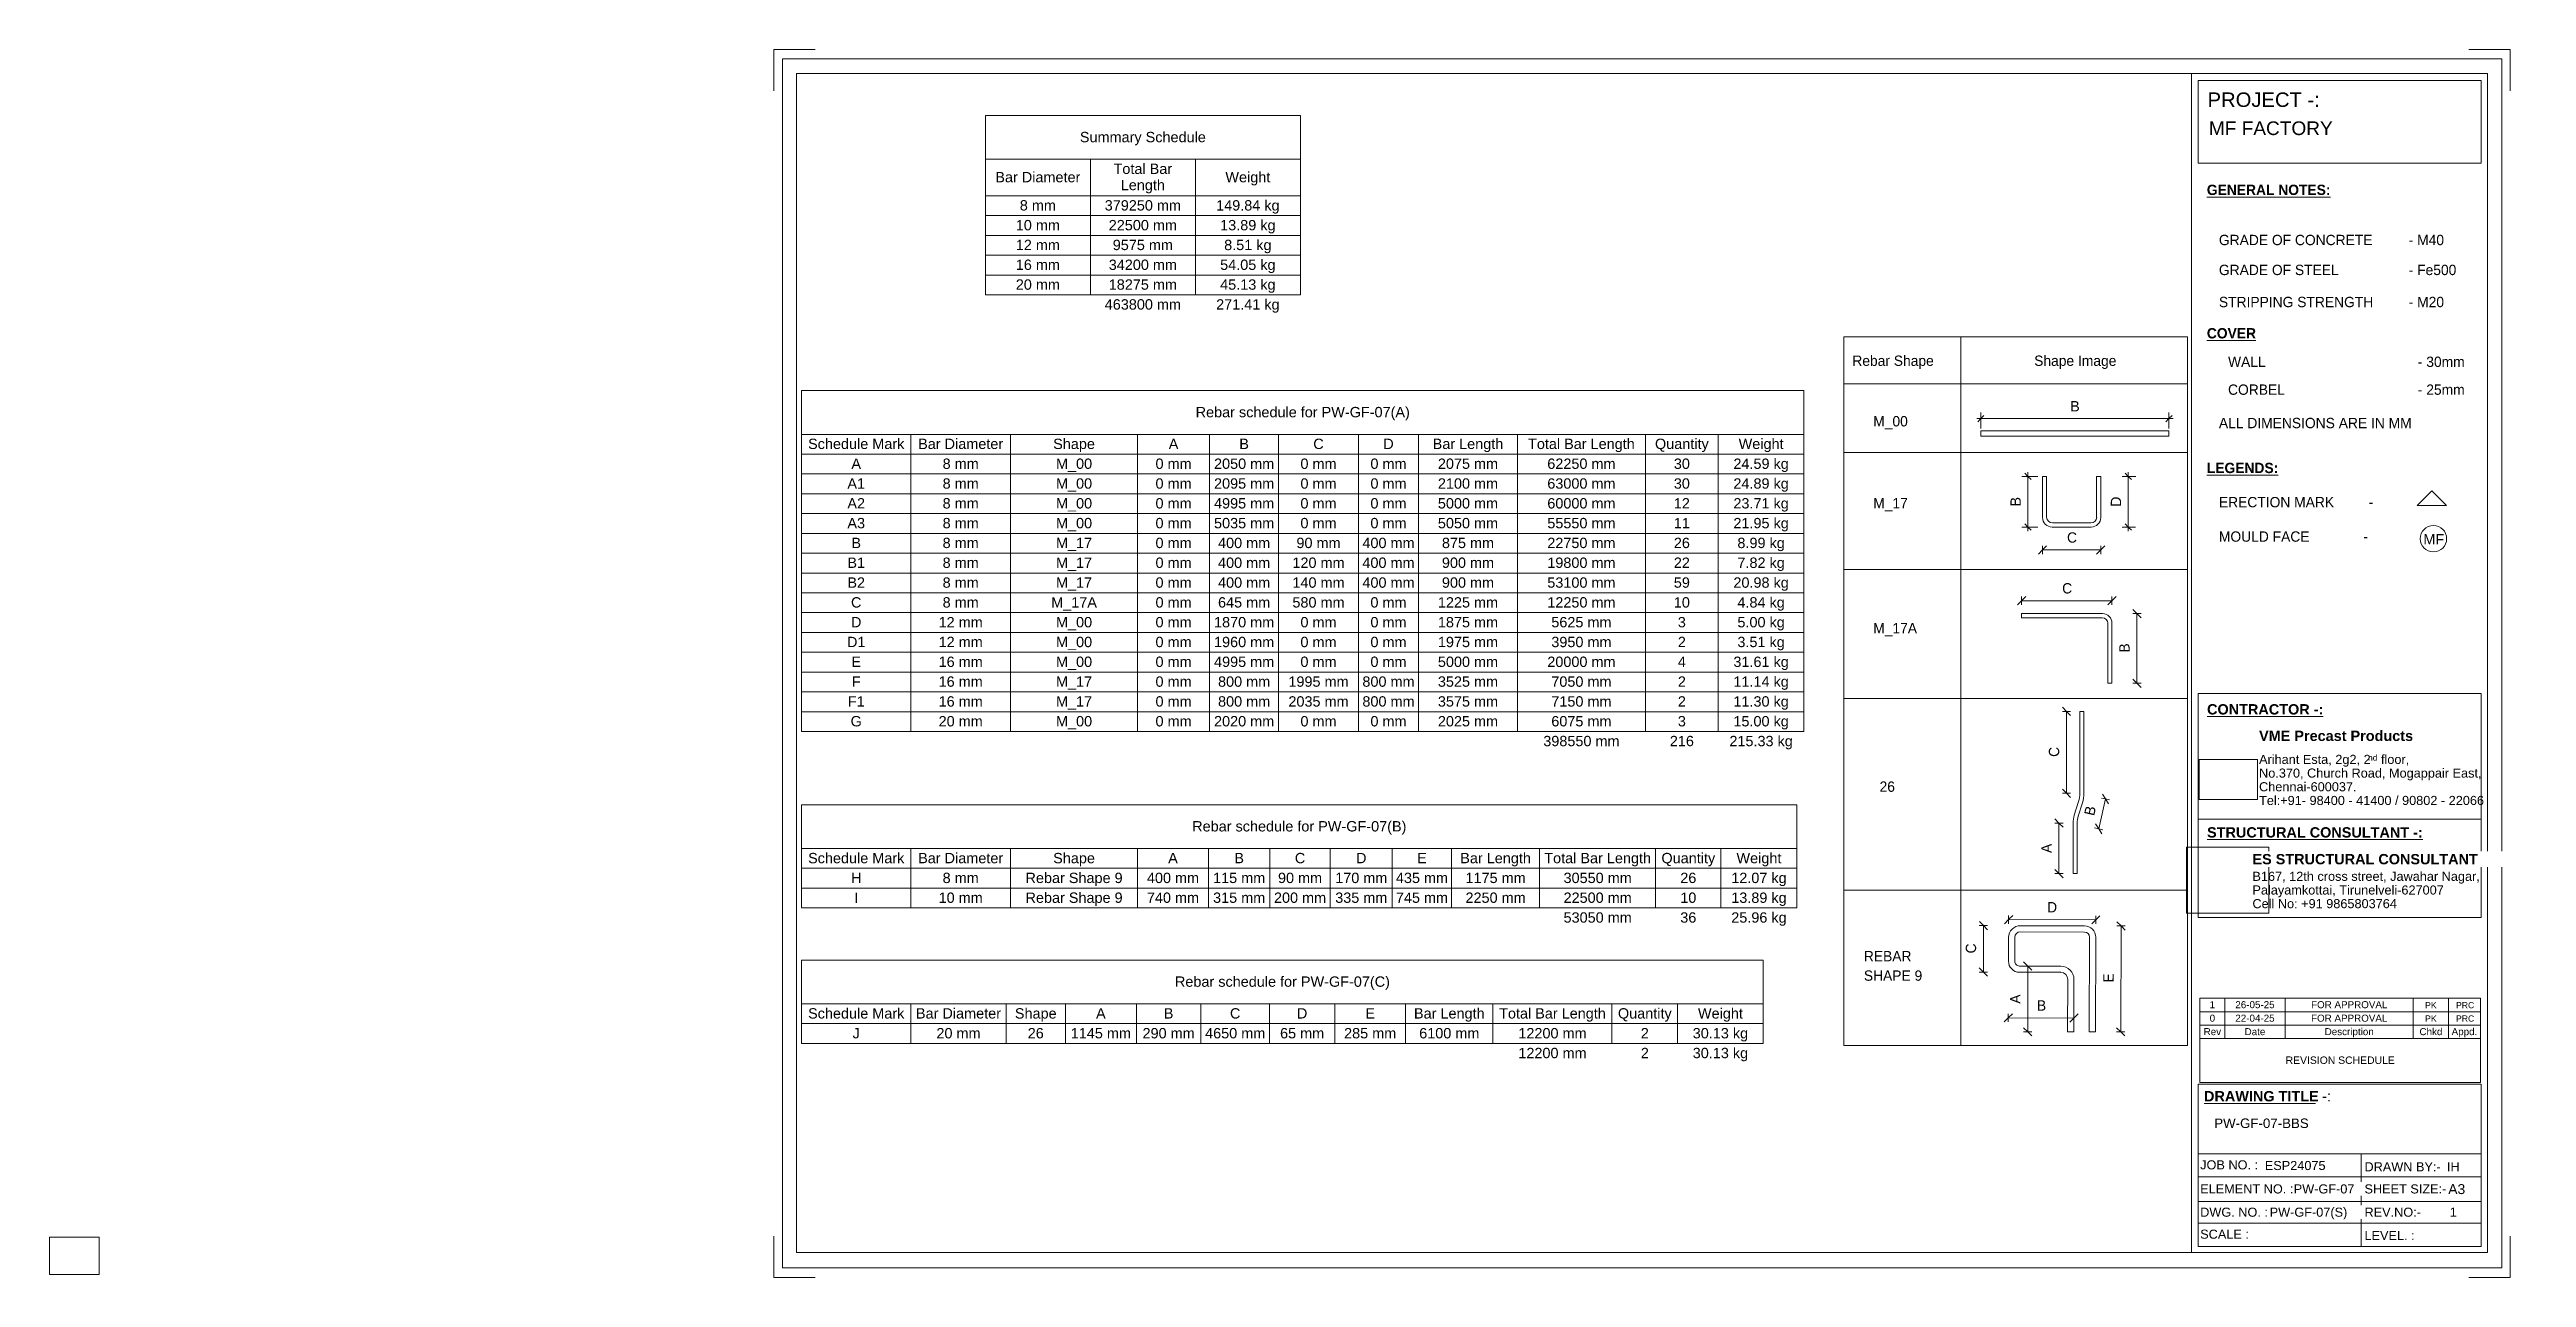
# Paper-space layout 'Layout1' of a CAD drawing. Header units: millimetres. Extents: x 0 to 599, y -1 to 296.
import ezdxf

# ---------------------------------------------------------------- set-up
doc = ezdxf.new("R2010")
doc.units = ezdxf.units.MM
for name, color, linetype, lineweight in [('A-ANNO-DIMS', 211, 'Continuous', 9), ('A-ANNO-DIMS-1', 211, 'Continuous', 9), ('A-DETL-MBND', 5, 'Continuous', 18), ('A-DETL-THIN', 151, 'Continuous', 18), ('G-ANNO-SCHD', 231, 'Continuous', 9), ('G-ANNO-TEXT', 231, 'Continuous', 9), ('G-ANNO-TTLB', 6, 'Continuous', 9), ('G-ANNO-TTLB-MEDM', 33, 'Continuous', 9), ('G-ANNO-TTLB-THIN', 151, 'Continuous', 9)]:
    doc.layers.add(name, color=color, linetype=linetype, lineweight=lineweight)
doc.styles.add('Arial', font='arial.ttf', dxfattribs={"height": 3.5})
doc.styles.add('Arial_1', font='arial.ttf', dxfattribs={"height": 2.2})
doc.styles.add('Arial_10', font='arial.ttf', dxfattribs={"height": 1.7})
doc.styles.add('Arial_2', font='arial.ttf', dxfattribs={"height": 2.4})
doc.styles.add('Arial_3', font='arial.ttf', dxfattribs={"height": 2.5})
doc.styles.add('Arial_4', font='arial.ttf', dxfattribs={"height": 1.42976})
doc.styles.add('Arial_5', font='arial.ttf', dxfattribs={"height": 2.25})
doc.styles.add('Arial_6', font='arial.ttf', dxfattribs={"height": 3.3})
doc.styles.add('Arial_7', font='arial.ttf', dxfattribs={"height": 2.3})
doc.styles.add('Arial_8', font='arial.ttf', dxfattribs={"height": 1.5})
doc.styles.add('Arial_9', font='arial.ttf', dxfattribs={"height": 1.8})
doc.styles.add('Arial_B', font='arialbd.ttf', dxfattribs={"height": 2.5})
doc.styles.add('Nirmala UI Semilight', font='NirmalaS.ttf', dxfattribs={"height": 2.5})
doc.styles.add('Nirmala UI Semilight_B', font='', dxfattribs={"height": 2.5})
doc.styles.get('Nirmala UI Semilight_B').set_extended_font_data('Nirmala UI Semilight', bold=True)
doc.dimstyles.new('Arrow_Filled_-_2_5_NI_UI', dxfattribs={"dimscale": 304.8, "dimtxt": 2.61841, "dimasz": 0.006562, "dimexe": 0.003281, "dimexo": 0.0625, "dimgap": 0.003281, "dimtad": 1, "dimdec": 0, "dimzin": 0, "dimdsep": 46, "dimtxsty": 'Nirmala UI Semilight', "dimblk1": 'OBLIQUE', "dimblk2": 'OBLIQUE', "dimsah": 1, "dimcen": 0.09, "dimazin": 0, "dimtfac": 1, "dimtdec": 4, "dimtix": 1, "dimtmove": 0, "dimatfit": 3, "dimfxl": 0.003281, "dimfxlon": 1, "dimtvp": 1, "dimtolj": 1, "dimtzin": 0, "dimarcsym": 2})
doc.dimstyles.new('Diagonal_-_2_5mm_Arial', dxfattribs={"dimscale": 304.8, "dimtxt": 2.550648, "dimasz": 0.004921, "dimexe": 0.004921, "dimexo": 0.0625, "dimgap": 0.003281, "dimtad": 1, "dimdec": 0, "dimzin": 0, "dimdsep": 46, "dimtxsty": 'Arial_3', "dimblk1": 'OBLIQUE', "dimblk2": 'OBLIQUE', "dimsah": 1, "dimcen": 0.09, "dimdle": 0.003281, "dimazin": 0, "dimtfac": 1, "dimtdec": 4, "dimtix": 1, "dimtmove": 0, "dimatfit": 3, "dimfxl": 0.007874, "dimfxlon": 1, "dimtvp": 1, "dimtolj": 1, "dimtzin": 0, "dimarcsym": 2})
doc.dimstyles.new('Diagonal_-_2_5mm_Arial_2', dxfattribs={"dimscale": 304.8, "dimtxt": 2.550648, "dimasz": 0.004921, "dimexe": 0.004921, "dimexo": 0.004921, "dimgap": 0.003281, "dimtad": 1, "dimdec": 0, "dimzin": 0, "dimdsep": 46, "dimtxsty": 'Arial_3', "dimblk1": 'OBLIQUE', "dimblk2": 'OBLIQUE', "dimsah": 1, "dimcen": 0.09, "dimdle": 0.003281, "dimazin": 0, "dimtfac": 1, "dimtdec": 4, "dimtix": 1, "dimtmove": 0, "dimatfit": 3, "dimfxl": 1, "dimtvp": 1, "dimtfill": 1, "dimtolj": 1, "dimtzin": 0, "dimarcsym": 2})
picture_1 = doc.add_image_def('image1.jpg', size_in_pixel=(996, 686))
picture_2 = doc.add_image_def('image2.jpg', size_in_pixel=(1600, 1280))

# ---------------------------------------------------------------- blocks, each defined once
blk = doc.blocks.new('ES-Landscape-A3 - ES-Landscape-A3-502445-PW-GF-07-BBS')
at = {"layer": 'G-ANNO-TTLB'}
for p, q in [((175.24, 296.27), (185.24, 296.27)), ((175.24, 296.27), (175.24, 286.27)), ((595.24, 296.27), (585.24, 296.27)), ((595.24, 296.27), (595.24, 286.27)), ((519.77, 140.54), (588.2, 140.54)), ((519.77, 86.33), (519.77, 140.54)), ((588.2, 86.33), (588.2, 140.54)), ((519.77, 110.14), (588.2, 110.14)), ((519.77, 6.78), (519.77, 46.03)), ((588.2, 6.78), (588.2, 46.03)), ((559.23, 29.2), (559.23, 6.78)), ((175.24, -0.73), (175.24, 9.27)), ((595.24, -0.73), (595.24, 9.27)), ((175.24, -0.73), (185.24, -0.73)), ((595.24, -0.73), (585.24, -0.73))]:
    blk.add_line(p, q, dxfattribs=at)
at = {"layer": 'G-ANNO-TTLB-MEDM'}
for p, q in [((180.73, 290.44), (180.73, 5.31)), ((180.73, 290.44), (589.79, 290.44)), ((518.17, 290.44), (518.17, 5.31)), ((519.77, 268.77), (519.77, 288.77)), ((519.77, 288.77), (588.2, 288.77)), ((588.2, 288.77), (588.2, 268.77)), ((589.79, 290.44), (589.79, 5.31)), ((588.2, 268.77), (519.77, 268.77)), ((519.77, 86.33), (588.2, 86.33)), ((519.77, 6.78), (588.2, 6.78)), ((180.73, 5.31), (589.79, 5.31))]:
    blk.add_line(p, q, dxfattribs=at)
at = {"layer": 'G-ANNO-TTLB-THIN'}
for p, q in [((177.29, 294.03), (177.29, 1.56)), ((593.23, 294.03), (177.29, 294.03)), ((593.23, 1.56), (593.23, 294.03)), ((519.77, 46.03), (588.2, 46.03)), ((519.77, 29.2), (588.2, 29.2)), ((519.77, 23.64), (588.2, 23.64)), ((519.77, 17.68), (588.2, 17.68)), ((519.77, 12.43), (588.2, 12.43)), ((177.29, 1.56), (593.23, 1.56))]:
    blk.add_line(p, q, dxfattribs=at)
at = {"layer": 'G-ANNO-TTLB', "char_height": 2.2, "attachment_point": 1, "style": 'Arial_1'}
for s, insert, width in [('No.370, Church Road, Mogappair East,', (534.5, 122.37), 63.4135), ('Tel:+91- 98400 - 41400 / 90802 - 22066 ', (534.5, 115.75), 65.2574), ('Chennai-600037.', (534.5, 119.06), 27.6582), ('Cell No: +91 9865803764', (532.9, 90.79), 41.0464), ('Palayamkottai, Tirunelveli-627007', (532.9, 94.09), 54.4346), ('JOB NO. :', (520.26, 27.61), 16.5949), ('DRAWN BY:-', (560, 27.14), 21.7257), ('ELEMENT NO. :', (520.26, 21.79), 26.5359), ('SHEET SIZE:-', (560, 21.79), 23.2489), ('DWG. NO. :', (520.26, 16.16), 19.481), ('REV.NO:-', (560, 16.16), 16.0338), ('SCALE :', (520.26, 10.84), 13.8692), ('LEVEL. :', (560, 10.53), 14.3502)]:
    blk.add_mtext(s, dxfattribs=dict(at, insert=insert, width=width))
at = {"layer": 'G-ANNO-TTLB'}
image = blk.add_image(picture_1, insert=(520, 114.84), size_in_units=(14.11, 9.72), dxfattribs=at)
image.dxf.flags = 7
image = blk.add_image(picture_2, insert=(516.95, 87.39), size_in_units=(19.92, 15.93), dxfattribs=at)
image.dxf.flags = 7
at = {"layer": 'G-ANNO-TTLB', "attachment_point": 1, "bg_fill": 3, "box_fill_scale": 1.25, "bg_fill_color": 256, "bg_fill_true_color": 13158600, "bg_fill_transparency": 0}
for s, insert, char_height, width, style in [('PROJECT -:', (522.05, 285.89), 3.5, 33.3502, 'Arial'), ('\\LCONTRACTOR -:', (521.92, 137.94), 2.5, 33.9114, 'Arial_B'), ('\\LSTRUCTURAL CONSULTANT -:', (521.92, 108.18), 2.5, 62.8523, 'Arial_B'), ('\\LDRAWING TITLE', (521.19, 44.36), 2.5, 33.4304, 'Arial_B'), ('A3', (580.27, 21.84), 2.4, 4.9705, 'Arial_2')]:
    blk.add_mtext(s, dxfattribs=dict(at, insert=insert, char_height=char_height, width=width, style=style))
at = {"layer": 'G-ANNO-TTLB', "char_height": 2.5, "attachment_point": 1, "style": 'Arial_B', "bg_fill": 3, "box_fill_scale": 1.25, "bg_fill_color": 256, "bg_fill_true_color": 13158600, "bg_fill_transparency": 0}
for s, insert, width in [('VME Precast Products', (534.5, 131.53), 45.135), ('ES STRUCTURAL CONSULTANT', (532.9, 101.7), 65.6582), ('\\fArial|b1|i0|c0|p34|; ', (548.78, 44.36), 1.2025)]:
    blk.add_mtext(s, dxfattribs=dict(at, insert=insert, width=width))
at = {"layer": 'G-ANNO-TTLB', "attachment_point": 1}
for s, insert, char_height, width, style in [('Arihant Esta, 2g2, 2', (534.5, 125.68), 2.2, 31.9873, 'Arial_1'), ('nd', (560.89, 125.72), 1.43, 2.7257, 'Arial_4'), (' floor,', (563.14, 125.68), 2.2, 9.1392, 'Arial_1'), ('B167, 12th cross street, Jawahar Nagar,', (532.9, 97.4), 2.2, 65.1772, 'Arial_1')]:
    blk.add_mtext(s, dxfattribs=dict(at, insert=insert, char_height=char_height, width=width, style=style))
at = {"layer": 'G-ANNO-TTLB', "insert": (549.77, 44.36), "char_height": 2.5, "width": 2.6456, "attachment_point": 1, "style": 'Arial_3', "bg_fill": 3, "box_fill_scale": 1.25, "bg_fill_color": 256, "bg_fill_true_color": 13158600, "bg_fill_transparency": 0}
blk.add_mtext('-:', dxfattribs=at)
blk = doc.blocks.new('DIMBLOCK1-PW-GF-07-BBS')
at = {"layer": 'A-ANNO-DIMS-1'}
for p, q in [((466.19, 207.01), (513.71, 207.01)), ((467.19, 207.01), (467.19, 208.51)), ((467.19, 207.01), (467.19, 204.61)), ((512.71, 207.01), (512.71, 208.51)), ((512.71, 207.01), (512.71, 204.61))]:
    blk.add_line(p, q, dxfattribs=at)
at = {"layer": 'A-ANNO-DIMS-1', "lineweight": 35}
for p, q in [((467.19, 207.01), (466.44, 206.26)), ((467.19, 207.01), (467.94, 207.76)), ((512.71, 207.01), (511.96, 206.26)), ((512.71, 207.01), (513.46, 207.76))]:
    blk.add_line(p, q, dxfattribs=at)
at = {"layer": 'A-ANNO-DIMS-1', "color": 0, "insert": (488.8, 211.25), "char_height": 2.5, "width": 2.7782, "attachment_point": 1, "line_spacing_factor": 0.941778, "style": 'Arial_3'}
blk.add_mtext('B', dxfattribs=at)
blk = doc.blocks.new('_Oblique')
at = {"color": 0, "linetype": 'ByBlock', "lineweight": -2}
blk.add_line((-0.5, -0.5), (0.5, 0.5), dxfattribs=at)
blk = doc.blocks.new('DIMBLOCK2-PW-GF-07-BBS')
at = {"layer": 'A-ANNO-DIMS-1'}
for p, q in [((478.6, 193.02), (477.1, 193.02)), ((478.6, 179.77), (478.6, 194.02)), ((478.6, 193.02), (481, 193.02)), ((478.6, 180.77), (477.1, 180.77)), ((478.6, 180.77), (481, 180.77))]:
    blk.add_line(p, q, dxfattribs=at)
at = {"layer": 'A-ANNO-DIMS-1', "lineweight": 35}
for p, q in [((478.6, 193.02), (477.85, 193.77)), ((478.6, 193.02), (479.35, 192.27)), ((478.6, 180.77), (477.85, 181.52)), ((478.6, 180.77), (479.35, 180.02))]:
    blk.add_line(p, q, dxfattribs=at)
at = {"layer": 'A-ANNO-DIMS-1', "color": 0, "insert": (474.35, 185.73), "char_height": 2.5, "width": 2.7782, "attachment_point": 1, "rotation": 90, "line_spacing_factor": 0.941778, "style": 'Arial_3'}
blk.add_mtext('B', dxfattribs=at)
blk = doc.blocks.new('DIMBLOCK3-PW-GF-07-BBS')
at = {"layer": 'A-ANNO-DIMS-1'}
for p, q in [((502.87, 193.02), (501.37, 193.02)), ((502.87, 194.02), (502.87, 179.77)), ((502.87, 193.02), (504.68, 193.02)), ((502.87, 180.77), (501.37, 180.77)), ((502.87, 180.77), (504.57, 180.77))]:
    blk.add_line(p, q, dxfattribs=at)
at = {"layer": 'A-ANNO-DIMS-1', "lineweight": 35}
for p, q in [((502.87, 193.02), (502.12, 193.77)), ((502.87, 193.02), (503.62, 192.27)), ((502.87, 180.77), (502.12, 181.52)), ((502.87, 180.77), (503.62, 180.02))]:
    blk.add_line(p, q, dxfattribs=at)
at = {"layer": 'A-ANNO-DIMS-1', "color": 0, "insert": (498.63, 185.64), "char_height": 2.5, "width": 3.0137, "attachment_point": 1, "rotation": 90, "line_spacing_factor": 0.941778, "style": 'Arial_3', "bg_fill": 3, "box_fill_scale": 1.25, "bg_fill_color": 256, "bg_fill_true_color": 13158600, "bg_fill_transparency": 0}
blk.add_mtext('D', dxfattribs=at)
blk = doc.blocks.new('DIMBLOCK4-PW-GF-07-BBS')
at = {"layer": 'A-ANNO-DIMS-1'}
for p, q in [((477.05, 162.94), (476.05, 161.94)), ((477.05, 162.94), (478.05, 163.94)), ((477.05, 162.94), (477.05, 163.94)), ((477.05, 162.94), (498.92, 162.94)), ((477.05, 162.94), (477.05, 161.94)), ((498.92, 162.94), (497.92, 161.94)), ((498.92, 162.94), (499.92, 163.94)), ((498.92, 162.94), (498.92, 163.94)), ((498.92, 162.94), (498.92, 161.94))]:
    blk.add_line(p, q, dxfattribs=at)
at = {"layer": 'A-ANNO-DIMS-1', "color": 0, "insert": (486.87, 167.21), "char_height": 2.5, "width": 2.6851, "attachment_point": 1, "line_spacing_factor": 1.142579, "style": 'Nirmala UI Semilight'}
blk.add_mtext('C', dxfattribs=at)
blk = doc.blocks.new('DIMBLOCK5-PW-GF-07-BBS')
at = {"layer": 'A-ANNO-DIMS-1'}
for p, q in [((504.95, 159.84), (503.95, 160.84)), ((504.95, 159.84), (503.95, 159.84)), ((504.95, 143), (504.95, 159.84)), ((504.95, 159.84), (505.95, 158.84)), ((504.95, 159.84), (505.95, 159.84)), ((504.95, 143), (503.95, 144)), ((504.95, 143), (503.95, 143)), ((504.95, 143), (505.95, 142)), ((504.95, 143), (505.95, 143))]:
    blk.add_line(p, q, dxfattribs=at)
at = {"layer": 'A-ANNO-DIMS-1', "color": 0, "insert": (500.69, 150.42), "char_height": 2.5, "width": 2.3994, "attachment_point": 1, "rotation": 90, "line_spacing_factor": 1.142579, "style": 'Nirmala UI Semilight'}
blk.add_mtext('B', dxfattribs=at)
blk = doc.blocks.new('DIMBLOCK6-PW-GF-07-BBS')
at = {"layer": 'A-ANNO-DIMS-1'}
for p, q in [((486.09, 109.18), (485.09, 110.18)), ((486.09, 109.18), (485.09, 109.18)), ((486.09, 96.97), (486.09, 109.18)), ((486.09, 109.18), (487.09, 108.18)), ((486.09, 109.18), (487.09, 109.18)), ((486.09, 96.97), (485.09, 97.97)), ((486.09, 96.97), (485.09, 96.97)), ((486.09, 96.97), (487.09, 95.97)), ((486.09, 96.97), (487.09, 96.97))]:
    blk.add_line(p, q, dxfattribs=at)
at = {"layer": 'A-ANNO-DIMS-1', "color": 0, "insert": (481.83, 101.94), "char_height": 2.5, "width": 2.7422, "attachment_point": 1, "rotation": 90, "line_spacing_factor": 1.142579, "style": 'Nirmala UI Semilight'}
blk.add_mtext('A', dxfattribs=at)
blk = doc.blocks.new('DIMBLOCK7-PW-GF-07-BBS')
at = {"layer": 'A-ANNO-DIMS-1'}
for p, q in [((495.71, 107.78), (497.35, 115)), ((497.35, 115), (496.37, 115.22)), ((497.35, 115), (496.59, 116.19)), ((497.35, 115), (498.1, 113.8)), ((497.35, 115), (498.32, 114.78)), ((495.71, 107.78), (494.73, 108)), ((495.71, 107.78), (494.96, 108.97)), ((495.71, 107.78), (496.46, 106.58)), ((495.71, 107.78), (496.69, 107.56))]:
    blk.add_line(p, q, dxfattribs=at)
at = {"layer": 'A-ANNO-DIMS-1', "color": 0, "insert": (492.15, 111.35), "char_height": 2.5, "width": 2.3994, "attachment_point": 1, "rotation": 77.23618, "line_spacing_factor": 1.142579, "style": 'Nirmala UI Semilight'}
blk.add_mtext('B', dxfattribs=at)
blk = doc.blocks.new('DIMBLOCK8-PW-GF-07-BBS')
at = {"layer": 'A-ANNO-DIMS-1'}
for p, q in [((487.92, 136.19), (486.92, 137.19)), ((487.92, 136.19), (486.92, 136.19)), ((487.92, 116.4), (487.92, 136.19)), ((487.92, 136.19), (488.92, 135.19)), ((487.92, 136.19), (488.92, 136.19)), ((487.92, 116.4), (486.92, 117.4)), ((487.92, 116.4), (486.92, 116.4)), ((487.92, 116.4), (488.92, 115.4)), ((487.92, 116.4), (488.92, 116.4))]:
    blk.add_line(p, q, dxfattribs=at)
at = {"layer": 'A-ANNO-DIMS-1', "color": 0, "insert": (483.65, 125.18), "char_height": 2.5, "width": 2.6851, "attachment_point": 1, "rotation": 90, "line_spacing_factor": 1.142579, "style": 'Nirmala UI Semilight'}
blk.add_mtext('C', dxfattribs=at)
blk = doc.blocks.new('DIMBLOCK9-PW-GF-07-BBS')
at = {"layer": 'A-ANNO-DIMS-1'}
for p, q in [((482.12, 175.24), (481.12, 174.24)), ((482.12, 175.24), (483.12, 176.24)), ((482.12, 175.24), (482.12, 176.24)), ((482.12, 175.24), (496.21, 175.24)), ((482.12, 175.24), (482.12, 174.24)), ((496.21, 175.24), (495.21, 174.24)), ((496.21, 175.24), (497.21, 176.24)), ((496.21, 175.24), (496.21, 176.24)), ((496.21, 175.24), (496.21, 174.24))]:
    blk.add_line(p, q, dxfattribs=at)
at = {"layer": 'A-ANNO-DIMS-1', "color": 0, "insert": (488.05, 179.5), "char_height": 2.5, "width": 2.6851, "attachment_point": 1, "line_spacing_factor": 1.142579, "style": 'Nirmala UI Semilight'}
blk.add_mtext('C', dxfattribs=at)
blk = doc.blocks.new('DIMBLOCK10-PW-GF-07-BBS')
at = {"layer": 'A-ANNO-DIMS-1'}
for p, q in [((473.91, 85.83), (472.9, 84.83)), ((473.91, 85.83), (473.9, 84.83)), ((473.91, 85.83), (474.91, 86.83)), ((473.91, 85.83), (473.91, 86.83)), ((495.02, 85.77), (473.91, 85.83)), ((495.02, 85.77), (494.02, 84.77)), ((495.02, 85.77), (496.02, 86.77)), ((495.02, 85.77), (495.02, 86.77)), ((495.02, 85.77), (495.02, 84.77))]:
    blk.add_line(p, q, dxfattribs=at)
at = {"layer": 'A-ANNO-DIMS-1', "color": 0, "insert": (483.24, 90.07), "char_height": 2.5, "width": 2.9707, "attachment_point": 1, "rotation": 359.83593, "line_spacing_factor": 1.142579, "style": 'Nirmala UI Semilight'}
blk.add_mtext('D', dxfattribs=at)
blk = doc.blocks.new('DIMBLOCK11-PW-GF-07-BBS')
at = {"layer": 'A-ANNO-DIMS-1'}
for p, q in [((467.83, 84.38), (466.83, 84.39)), ((467.83, 84.38), (466.84, 85.39)), ((467.8, 73.13), (467.83, 84.38)), ((467.83, 84.38), (468.83, 83.38)), ((467.83, 84.38), (468.83, 84.38)), ((467.8, 73.13), (466.8, 73.13)), ((467.8, 73.13), (466.81, 74.13)), ((467.8, 73.13), (468.8, 72.13)), ((467.8, 73.13), (468.8, 73.13))]:
    blk.add_line(p, q, dxfattribs=at)
at = {"layer": 'A-ANNO-DIMS-1', "color": 0, "insert": (463.55, 77.65), "char_height": 2.5, "width": 2.6851, "attachment_point": 1, "rotation": 89.83593, "line_spacing_factor": 1.142579, "style": 'Nirmala UI Semilight'}
blk.add_mtext('C', dxfattribs=at)
blk = doc.blocks.new('DIMBLOCK12-PW-GF-07-BBS')
at = {"layer": 'A-ANNO-DIMS-1'}
for p, q in [((473.84, 62.07), (472.83, 61.07)), ((473.84, 62.07), (473.83, 61.07)), ((473.84, 62.07), (474.84, 63.07)), ((473.84, 62.07), (473.84, 63.07)), ((489.7, 62.02), (473.84, 62.07)), ((489.7, 62.02), (488.7, 61.03)), ((489.7, 62.02), (490.71, 63.02)), ((489.7, 62.02), (489.71, 63.02)), ((489.7, 62.02), (489.7, 61.02))]:
    blk.add_line(p, q, dxfattribs=at)
at = {"layer": 'A-ANNO-DIMS-1', "color": 0, "insert": (480.78, 66.31), "char_height": 2.5, "width": 2.3994, "attachment_point": 1, "rotation": 359.83593, "line_spacing_factor": 1.142579, "style": 'Nirmala UI Semilight'}
blk.add_mtext('B', dxfattribs=at)
blk = doc.blocks.new('DIMBLOCK13-PW-GF-07-BBS')
at = {"layer": 'A-ANNO-DIMS-1'}
for p, q in [((501.12, 84.29), (500.12, 85.29)), ((501.12, 84.29), (500.12, 84.29)), ((501.05, 58.69), (501.12, 84.29)), ((501.12, 84.29), (502.12, 83.29)), ((501.12, 84.29), (502.12, 84.29)), ((501.05, 58.69), (500.05, 59.69)), ((501.05, 58.69), (500.05, 58.69)), ((501.05, 58.69), (502.05, 57.68)), ((501.05, 58.69), (502.05, 58.68))]:
    blk.add_line(p, q, dxfattribs=at)
at = {"layer": 'A-ANNO-DIMS-1', "color": 0, "insert": (496.82, 70.6), "char_height": 2.5, "width": 2.1709, "attachment_point": 1, "rotation": 89.83593, "line_spacing_factor": 1.142579, "style": 'Nirmala UI Semilight'}
blk.add_mtext('E', dxfattribs=at)
blk = doc.blocks.new('DIMBLOCK14-PW-GF-07-BBS')
at = {"layer": 'A-ANNO-DIMS-1'}
for p, q in [((478.55, 74.58), (477.55, 75.58)), ((478.55, 74.58), (477.55, 74.58)), ((478.55, 58.69), (478.55, 74.58)), ((478.55, 74.58), (479.55, 73.58)), ((478.55, 74.58), (479.55, 74.58)), ((478.55, 58.69), (477.55, 59.69)), ((478.55, 58.69), (477.55, 58.69)), ((478.55, 58.69), (479.55, 57.69)), ((478.55, 58.69), (479.55, 58.69))]:
    blk.add_line(p, q, dxfattribs=at)
at = {"layer": 'A-ANNO-DIMS-1', "color": 0, "insert": (474.28, 65.49), "char_height": 2.5, "width": 2.7422, "attachment_point": 1, "rotation": 90, "line_spacing_factor": 1.142579, "style": 'Nirmala UI Semilight'}
blk.add_mtext('A', dxfattribs=at)

psp = doc.layouts.get("Layout1")

# ---------------------------------------------------------------- linework, layer by layer
at = {"layer": 'A-DETL-MBND'}
for p, q in [((434.07, 215.44), (517.16, 215.44)), ((467.19, 204.04), (512.71, 204.04)), ((467.19, 204.04), (467.19, 202.74)), ((512.71, 204.04), (512.71, 202.74)), ((467.19, 202.74), (512.71, 202.74)), ((488.2, 58.69), (489.7, 58.69)), ((493.44, 58.7), (494.94, 58.7))]:
    psp.add_line(p, q, dxfattribs=at)
at = {"layer": 'A-DETL-THIN'}
for p, q in [((434.07, 226.77), (517.16, 226.77)), ((434.07, 226.77), (434.07, 55.4)), ((462.36, 226.77), (462.36, 55.4)), ((517.16, 226.77), (517.16, 55.4)), ((434.07, 198.79), (517.16, 198.79)), ((482.12, 183.08), (482.12, 193.02)), ((482.12, 193.02), (483.12, 193.02)), ((483.12, 193.02), (483.12, 183.14)), ((495.21, 193.02), (495.21, 183.14)), ((496.21, 193.02), (495.21, 193.02)), ((496.21, 183.08), (496.21, 193.02)), ((576.32, 189.51), (572.78, 185.98)), ((572.78, 185.98), (579.86, 185.98)), ((579.86, 185.98), (576.32, 189.51)), ((493.9, 180.77), (484.43, 180.77)), ((484.5, 181.77), (493.84, 181.77)), ((434.07, 170.52), (517.16, 170.52)), ((477.05, 159.84), (496.61, 159.84)), ((477.05, 159.84), (477.05, 158.84)), ((496.57, 158.84), (477.05, 158.84)), ((497.92, 143), (497.92, 157.49)), ((498.92, 157.53), (498.92, 143)), ((434.07, 139.27), (517.16, 139.27)), ((497.92, 143), (498.92, 143)), ((491.15, 116.4), (491.15, 136.19)), ((491.15, 136.19), (492.15, 136.19)), ((492.15, 136.19), (492.15, 116.4)), ((489.81, 111.11), (490.83, 114.38)), ((491.79, 114.08), (490.76, 110.81)), ((489.51, 96.97), (489.51, 109.18)), ((490.51, 109.18), (490.51, 96.97)), ((489.51, 96.97), (490.51, 96.97)), ((434.07, 92.93), (517.16, 92.93)), ((476.77, 84.36), (492.25, 84.31)), ((473.88, 75.78), (473.89, 81.5)), ((475.39, 81.49), (475.38, 75.78)), ((492.25, 82.81), (476.77, 82.86)), ((493.44, 58.7), (493.51, 81.55)), ((495.01, 81.54), (494.94, 58.7)), ((476.54, 74.6), (486.52, 74.58)), ((486.51, 73.08), (476.54, 73.1)), ((488.2, 58.69), (488.23, 71.35)), ((489.73, 71.34), (489.7, 58.69)), ((434.07, 55.4), (517.16, 55.4))]:
    psp.add_line(p, q, dxfattribs=at)
psp.add_circle((576.67, 177.96), 3.2, dxfattribs=at)
for centre, radius, start, end in [((484.43, 183.08), 2.31, 180, 270), ((484.5, 183.14), 1.38, 180, 270), ((493.84, 183.14), 1.38, 270, 0), ((493.9, 183.08), 2.31, 270, 0), ((496.57, 157.49), 1.35, 0, 90), ((496.61, 157.53), 2.31, 360, 90), ((484.39, 116.4), 6.75, 342.52997, 360), ((484.39, 116.4), 7.75, 342.52997, 0), ((495.93, 109.18), 6.42, 162.52997, 180), ((495.93, 109.18), 5.42, 162.52997, 180), ((476.76, 81.49), 2.87, 89.83593, 179.83593), ((492.24, 81.55), 2.76, 359.83593, 89.83593), ((476.76, 81.49), 1.37, 89.83593, 179.83593), ((492.24, 81.55), 1.26, 359.83593, 89.83593), ((476.55, 75.77), 2.67, 179.83593, 269.83593), ((476.55, 75.77), 1.17, 179.83593, 269.83593), ((486.51, 71.35), 1.72, 359.83593, 89.83593), ((486.51, 71.35), 3.22, 359.83593, 89.83593)]:
    psp.add_arc(centre, radius, start, end, dxfattribs=at)

# ---------------------------------------------------------------- viewports
at = {"layer": '0'}
psp.add_viewport(center=(6, 4.5), size=(12, 9), view_center_point=(6, 4.5), view_height=12, dxfattribs=at)

# ---------------------------------------------------------------- next in the draw order: block references
at = {"layer": 'G-ANNO-TTLB'}
psp.add_blockref('ES-Landscape-A3 - ES-Landscape-A3-502445-PW-GF-07-BBS', (0, 0), dxfattribs=at)

# ---------------------------------------------------------------- next in the draw order: linework, layer by layer
at = {"layer": 'A-DETL-THIN', "lineweight": 9}
for p, q in [((226.38, 280.31), (226.38, 269.73)), ((302.58, 280.31), (226.38, 280.31)), ((302.58, 269.73), (302.58, 280.31)), ((226.38, 269.73), (226.38, 260.9)), ((226.38, 269.73), (302.58, 269.73)), ((251.78, 269.73), (251.78, 260.9)), ((277.18, 269.73), (277.18, 260.9)), ((302.58, 269.73), (302.58, 260.9)), ((251.78, 260.9), (226.38, 260.9)), ((226.38, 260.9), (226.38, 256.11)), ((277.18, 260.9), (251.78, 260.9)), ((251.78, 260.9), (251.78, 256.11)), ((302.58, 260.9), (277.18, 260.9)), ((277.18, 260.9), (277.18, 256.11)), ((302.58, 260.9), (302.58, 256.11)), ((251.78, 256.11), (226.38, 256.11)), ((226.38, 256.11), (226.38, 251.31)), ((277.18, 256.11), (251.78, 256.11)), ((251.78, 256.11), (251.78, 251.31)), ((302.58, 256.11), (277.18, 256.11)), ((277.18, 256.11), (277.18, 251.31)), ((302.58, 256.11), (302.58, 251.31)), ((251.78, 251.31), (226.38, 251.31)), ((226.38, 251.31), (226.38, 246.52)), ((251.78, 246.52), (226.38, 246.52)), ((226.38, 246.52), (226.38, 241.73)), ((277.18, 251.31), (251.78, 251.31)), ((251.78, 251.31), (251.78, 246.52)), ((277.18, 246.52), (251.78, 246.52)), ((251.78, 246.52), (251.78, 241.73)), ((302.58, 251.31), (277.18, 251.31)), ((277.18, 251.31), (277.18, 246.52)), ((302.58, 246.52), (277.18, 246.52)), ((277.18, 246.52), (277.18, 241.73)), ((302.58, 251.31), (302.58, 246.52)), ((302.58, 246.52), (302.58, 241.73)), ((251.78, 241.73), (226.38, 241.73)), ((226.38, 241.73), (226.38, 236.94)), ((277.18, 241.73), (251.78, 241.73)), ((251.78, 241.73), (251.78, 236.94)), ((302.58, 241.73), (277.18, 241.73)), ((277.18, 241.73), (277.18, 236.94)), ((302.58, 241.73), (302.58, 236.94)), ((251.78, 236.94), (226.38, 236.94)), ((277.18, 236.94), (251.78, 236.94)), ((302.58, 236.94), (277.18, 236.94)), ((181.93, 213.78), (181.93, 203.2)), ((424.39, 213.78), (181.93, 213.78)), ((424.39, 203.2), (424.39, 213.78)), ((181.93, 203.2), (181.93, 198.41)), ((181.93, 203.2), (424.39, 203.2)), ((208.34, 198.41), (181.93, 198.41)), ((181.93, 198.41), (181.93, 193.62)), ((208.34, 203.2), (208.34, 198.41)), ((232.49, 198.41), (208.34, 198.41)), ((208.34, 198.41), (208.34, 193.62)), ((232.49, 203.2), (232.49, 198.41)), ((263.18, 198.41), (232.49, 198.41)), ((232.49, 198.41), (232.49, 193.62)), ((263.18, 203.2), (263.18, 198.41)), ((280.64, 198.41), (263.18, 198.41)), ((263.18, 198.41), (263.18, 193.62)), ((280.64, 203.2), (280.64, 198.41)), ((297.31, 198.41), (280.64, 198.41)), ((280.64, 198.41), (280.64, 193.62)), ((297.31, 203.2), (297.31, 198.41)), ((316.63, 198.41), (297.31, 198.41)), ((297.31, 198.41), (297.31, 193.62)), ((316.63, 203.2), (316.63, 198.41)), ((331.18, 198.41), (316.63, 198.41)), ((316.63, 198.41), (316.63, 193.62)), ((331.18, 203.2), (331.18, 198.41)), ((355.08, 198.41), (331.18, 198.41)), ((331.18, 198.41), (331.18, 193.62)), ((355.08, 203.2), (355.08, 198.41)), ((386.06, 198.41), (355.08, 198.41)), ((355.08, 198.41), (355.08, 193.62)), ((386.06, 203.2), (386.06, 198.41)), ((403.68, 198.41), (386.06, 198.41)), ((386.06, 198.41), (386.06, 193.62)), ((403.68, 203.2), (403.68, 198.41)), ((424.39, 198.41), (403.68, 198.41)), ((403.68, 198.41), (403.68, 193.62)), ((424.39, 203.2), (424.39, 198.41)), ((424.39, 198.41), (424.39, 193.62)), ((208.34, 193.62), (181.93, 193.62)), ((181.93, 193.62), (181.93, 188.82)), ((232.49, 193.62), (208.34, 193.62)), ((208.34, 193.62), (208.34, 188.82)), ((263.18, 193.62), (232.49, 193.62)), ((232.49, 193.62), (232.49, 188.82)), ((280.64, 193.62), (263.18, 193.62)), ((263.18, 193.62), (263.18, 188.82)), ((297.31, 193.62), (280.64, 193.62)), ((280.64, 193.62), (280.64, 188.82)), ((316.63, 193.62), (297.31, 193.62)), ((297.31, 193.62), (297.31, 188.82)), ((331.18, 193.62), (316.63, 193.62)), ((316.63, 193.62), (316.63, 188.82)), ((355.08, 193.62), (331.18, 193.62)), ((331.18, 193.62), (331.18, 188.82)), ((386.06, 193.62), (355.08, 193.62)), ((355.08, 193.62), (355.08, 188.82)), ((403.68, 193.62), (386.06, 193.62)), ((386.06, 193.62), (386.06, 188.82)), ((424.39, 193.62), (403.68, 193.62)), ((403.68, 193.62), (403.68, 188.82)), ((424.39, 193.62), (424.39, 188.82)), ((208.34, 188.82), (181.93, 188.82)), ((181.93, 188.82), (181.93, 184.03)), ((232.49, 188.82), (208.34, 188.82)), ((208.34, 188.82), (208.34, 184.03)), ((263.18, 188.82), (232.49, 188.82)), ((232.49, 188.82), (232.49, 184.03)), ((280.64, 188.82), (263.18, 188.82)), ((263.18, 188.82), (263.18, 184.03)), ((297.31, 188.82), (280.64, 188.82)), ((280.64, 188.82), (280.64, 184.03)), ((316.63, 188.82), (297.31, 188.82)), ((297.31, 188.82), (297.31, 184.03)), ((331.18, 188.82), (316.63, 188.82)), ((316.63, 188.82), (316.63, 184.03)), ((355.08, 188.82), (331.18, 188.82)), ((331.18, 188.82), (331.18, 184.03)), ((386.06, 188.82), (355.08, 188.82)), ((355.08, 188.82), (355.08, 184.03)), ((403.68, 188.82), (386.06, 188.82)), ((386.06, 188.82), (386.06, 184.03)), ((424.39, 188.82), (403.68, 188.82)), ((403.68, 188.82), (403.68, 184.03)), ((424.39, 188.82), (424.39, 184.03)), ((208.34, 184.03), (181.93, 184.03)), ((181.93, 184.03), (181.93, 179.24)), ((232.49, 184.03), (208.34, 184.03)), ((208.34, 184.03), (208.34, 179.24)), ((263.18, 184.03), (232.49, 184.03)), ((232.49, 184.03), (232.49, 179.24)), ((280.64, 184.03), (263.18, 184.03)), ((263.18, 184.03), (263.18, 179.24)), ((297.31, 184.03), (280.64, 184.03)), ((280.64, 184.03), (280.64, 179.24)), ((316.63, 184.03), (297.31, 184.03)), ((297.31, 184.03), (297.31, 179.24)), ((331.18, 184.03), (316.63, 184.03)), ((316.63, 184.03), (316.63, 179.24)), ((355.08, 184.03), (331.18, 184.03)), ((331.18, 184.03), (331.18, 179.24)), ((386.06, 184.03), (355.08, 184.03)), ((355.08, 184.03), (355.08, 179.24)), ((403.68, 184.03), (386.06, 184.03)), ((386.06, 184.03), (386.06, 179.24)), ((424.39, 184.03), (403.68, 184.03)), ((403.68, 184.03), (403.68, 179.24)), ((424.39, 184.03), (424.39, 179.24)), ((208.34, 179.24), (181.93, 179.24)), ((181.93, 179.24), (181.93, 174.45)), ((208.34, 174.45), (181.93, 174.45)), ((181.93, 174.45), (181.93, 169.66)), ((232.49, 179.24), (208.34, 179.24)), ((208.34, 179.24), (208.34, 174.45)), ((232.49, 174.45), (208.34, 174.45)), ((208.34, 174.45), (208.34, 169.66)), ((263.18, 179.24), (232.49, 179.24)), ((232.49, 179.24), (232.49, 174.45)), ((263.18, 174.45), (232.49, 174.45)), ((232.49, 174.45), (232.49, 169.66)), ((280.64, 179.24), (263.18, 179.24)), ((263.18, 179.24), (263.18, 174.45)), ((280.64, 174.45), (263.18, 174.45)), ((263.18, 174.45), (263.18, 169.66)), ((297.31, 179.24), (280.64, 179.24)), ((280.64, 179.24), (280.64, 174.45)), ((297.31, 174.45), (280.64, 174.45)), ((280.64, 174.45), (280.64, 169.66)), ((316.63, 179.24), (297.31, 179.24)), ((297.31, 179.24), (297.31, 174.45)), ((316.63, 174.45), (297.31, 174.45)), ((297.31, 174.45), (297.31, 169.66)), ((331.18, 179.24), (316.63, 179.24)), ((316.63, 179.24), (316.63, 174.45)), ((331.18, 174.45), (316.63, 174.45)), ((316.63, 174.45), (316.63, 169.66)), ((355.08, 179.24), (331.18, 179.24)), ((331.18, 179.24), (331.18, 174.45)), ((355.08, 174.45), (331.18, 174.45)), ((331.18, 174.45), (331.18, 169.66)), ((386.06, 179.24), (355.08, 179.24)), ((355.08, 179.24), (355.08, 174.45)), ((386.06, 174.45), (355.08, 174.45)), ((355.08, 174.45), (355.08, 169.66)), ((403.68, 179.24), (386.06, 179.24)), ((386.06, 179.24), (386.06, 174.45)), ((403.68, 174.45), (386.06, 174.45)), ((386.06, 174.45), (386.06, 169.66)), ((424.39, 179.24), (403.68, 179.24)), ((403.68, 179.24), (403.68, 174.45)), ((424.39, 174.45), (403.68, 174.45)), ((403.68, 174.45), (403.68, 169.66)), ((424.39, 179.24), (424.39, 174.45)), ((424.39, 174.45), (424.39, 169.66)), ((208.34, 169.66), (181.93, 169.66)), ((181.93, 169.66), (181.93, 164.87)), ((232.49, 169.66), (208.34, 169.66)), ((208.34, 169.66), (208.34, 164.87)), ((263.18, 169.66), (232.49, 169.66)), ((232.49, 169.66), (232.49, 164.87)), ((280.64, 169.66), (263.18, 169.66)), ((263.18, 169.66), (263.18, 164.87)), ((297.31, 169.66), (280.64, 169.66)), ((280.64, 169.66), (280.64, 164.87)), ((316.63, 169.66), (297.31, 169.66)), ((297.31, 169.66), (297.31, 164.87)), ((331.18, 169.66), (316.63, 169.66)), ((316.63, 169.66), (316.63, 164.87)), ((355.08, 169.66), (331.18, 169.66)), ((331.18, 169.66), (331.18, 164.87)), ((386.06, 169.66), (355.08, 169.66)), ((355.08, 169.66), (355.08, 164.87)), ((403.68, 169.66), (386.06, 169.66)), ((386.06, 169.66), (386.06, 164.87)), ((424.39, 169.66), (403.68, 169.66)), ((403.68, 169.66), (403.68, 164.87)), ((424.39, 169.66), (424.39, 164.87)), ((208.34, 164.87), (181.93, 164.87)), ((181.93, 164.87), (181.93, 160.07)), ((232.49, 164.87), (208.34, 164.87)), ((208.34, 164.87), (208.34, 160.07)), ((263.18, 164.87), (232.49, 164.87)), ((232.49, 164.87), (232.49, 160.07)), ((280.64, 164.87), (263.18, 164.87)), ((263.18, 164.87), (263.18, 160.07)), ((297.31, 164.87), (280.64, 164.87)), ((280.64, 164.87), (280.64, 160.07)), ((316.63, 164.87), (297.31, 164.87)), ((297.31, 164.87), (297.31, 160.07)), ((331.18, 164.87), (316.63, 164.87)), ((316.63, 164.87), (316.63, 160.07)), ((355.08, 164.87), (331.18, 164.87)), ((331.18, 164.87), (331.18, 160.07)), ((386.06, 164.87), (355.08, 164.87)), ((355.08, 164.87), (355.08, 160.07)), ((403.68, 164.87), (386.06, 164.87)), ((386.06, 164.87), (386.06, 160.07)), ((424.39, 164.87), (403.68, 164.87)), ((403.68, 164.87), (403.68, 160.07)), ((424.39, 164.87), (424.39, 160.07)), ((208.34, 160.07), (181.93, 160.07)), ((181.93, 160.07), (181.93, 155.28)), ((232.49, 160.07), (208.34, 160.07)), ((208.34, 160.07), (208.34, 155.28)), ((263.18, 160.07), (232.49, 160.07)), ((232.49, 160.07), (232.49, 155.28)), ((280.64, 160.07), (263.18, 160.07)), ((263.18, 160.07), (263.18, 155.28)), ((297.31, 160.07), (280.64, 160.07)), ((280.64, 160.07), (280.64, 155.28)), ((316.63, 160.07), (297.31, 160.07)), ((297.31, 160.07), (297.31, 155.28)), ((331.18, 160.07), (316.63, 160.07)), ((316.63, 160.07), (316.63, 155.28)), ((355.08, 160.07), (331.18, 160.07)), ((331.18, 160.07), (331.18, 155.28)), ((386.06, 160.07), (355.08, 160.07)), ((355.08, 160.07), (355.08, 155.28)), ((403.68, 160.07), (386.06, 160.07)), ((386.06, 160.07), (386.06, 155.28)), ((424.39, 160.07), (403.68, 160.07)), ((403.68, 160.07), (403.68, 155.28)), ((424.39, 160.07), (424.39, 155.28)), ((208.34, 155.28), (181.93, 155.28)), ((181.93, 155.28), (181.93, 150.49)), ((208.34, 150.49), (181.93, 150.49)), ((181.93, 150.49), (181.93, 145.7)), ((232.49, 155.28), (208.34, 155.28)), ((208.34, 155.28), (208.34, 150.49)), ((232.49, 150.49), (208.34, 150.49)), ((208.34, 150.49), (208.34, 145.7)), ((263.18, 155.28), (232.49, 155.28)), ((232.49, 155.28), (232.49, 150.49)), ((263.18, 150.49), (232.49, 150.49)), ((232.49, 150.49), (232.49, 145.7)), ((280.64, 155.28), (263.18, 155.28)), ((263.18, 155.28), (263.18, 150.49)), ((280.64, 150.49), (263.18, 150.49)), ((263.18, 150.49), (263.18, 145.7)), ((297.31, 155.28), (280.64, 155.28)), ((280.64, 155.28), (280.64, 150.49)), ((297.31, 150.49), (280.64, 150.49)), ((280.64, 150.49), (280.64, 145.7)), ((316.63, 155.28), (297.31, 155.28)), ((297.31, 155.28), (297.31, 150.49)), ((316.63, 150.49), (297.31, 150.49)), ((297.31, 150.49), (297.31, 145.7)), ((331.18, 155.28), (316.63, 155.28)), ((316.63, 155.28), (316.63, 150.49)), ((331.18, 150.49), (316.63, 150.49)), ((316.63, 150.49), (316.63, 145.7)), ((355.08, 155.28), (331.18, 155.28)), ((331.18, 155.28), (331.18, 150.49)), ((355.08, 150.49), (331.18, 150.49)), ((331.18, 150.49), (331.18, 145.7)), ((386.06, 155.28), (355.08, 155.28)), ((355.08, 155.28), (355.08, 150.49)), ((386.06, 150.49), (355.08, 150.49)), ((355.08, 150.49), (355.08, 145.7)), ((403.68, 155.28), (386.06, 155.28)), ((386.06, 155.28), (386.06, 150.49)), ((403.68, 150.49), (386.06, 150.49)), ((386.06, 150.49), (386.06, 145.7)), ((424.39, 155.28), (403.68, 155.28)), ((403.68, 155.28), (403.68, 150.49)), ((424.39, 150.49), (403.68, 150.49)), ((403.68, 150.49), (403.68, 145.7)), ((424.39, 155.28), (424.39, 150.49)), ((424.39, 150.49), (424.39, 145.7)), ((208.34, 145.7), (181.93, 145.7)), ((181.93, 145.7), (181.93, 140.91)), ((232.49, 145.7), (208.34, 145.7)), ((208.34, 145.7), (208.34, 140.91)), ((263.18, 145.7), (232.49, 145.7)), ((232.49, 145.7), (232.49, 140.91)), ((280.64, 145.7), (263.18, 145.7)), ((263.18, 145.7), (263.18, 140.91)), ((297.31, 145.7), (280.64, 145.7)), ((280.64, 145.7), (280.64, 140.91)), ((316.63, 145.7), (297.31, 145.7)), ((297.31, 145.7), (297.31, 140.91)), ((331.18, 145.7), (316.63, 145.7)), ((316.63, 145.7), (316.63, 140.91)), ((355.08, 145.7), (331.18, 145.7)), ((331.18, 145.7), (331.18, 140.91)), ((386.06, 145.7), (355.08, 145.7)), ((355.08, 145.7), (355.08, 140.91)), ((403.68, 145.7), (386.06, 145.7)), ((386.06, 145.7), (386.06, 140.91)), ((424.39, 145.7), (403.68, 145.7)), ((403.68, 145.7), (403.68, 140.91)), ((424.39, 145.7), (424.39, 140.91)), ((208.34, 140.91), (181.93, 140.91)), ((181.93, 140.91), (181.93, 136.12)), ((232.49, 140.91), (208.34, 140.91)), ((208.34, 140.91), (208.34, 136.12)), ((263.18, 140.91), (232.49, 140.91)), ((232.49, 140.91), (232.49, 136.12)), ((280.64, 140.91), (263.18, 140.91)), ((263.18, 140.91), (263.18, 136.12)), ((297.31, 140.91), (280.64, 140.91)), ((280.64, 140.91), (280.64, 136.12)), ((316.63, 140.91), (297.31, 140.91)), ((297.31, 140.91), (297.31, 136.12)), ((331.18, 140.91), (316.63, 140.91)), ((316.63, 140.91), (316.63, 136.12)), ((355.08, 140.91), (331.18, 140.91)), ((331.18, 140.91), (331.18, 136.12)), ((386.06, 140.91), (355.08, 140.91)), ((355.08, 140.91), (355.08, 136.12)), ((403.68, 140.91), (386.06, 140.91)), ((386.06, 140.91), (386.06, 136.12)), ((424.39, 140.91), (403.68, 140.91)), ((403.68, 140.91), (403.68, 136.12)), ((424.39, 140.91), (424.39, 136.12)), ((208.34, 136.12), (181.93, 136.12)), ((181.93, 136.12), (181.93, 131.32)), ((232.49, 136.12), (208.34, 136.12)), ((208.34, 136.12), (208.34, 131.32)), ((263.18, 136.12), (232.49, 136.12)), ((232.49, 136.12), (232.49, 131.32)), ((280.64, 136.12), (263.18, 136.12)), ((263.18, 136.12), (263.18, 131.32)), ((297.31, 136.12), (280.64, 136.12)), ((280.64, 136.12), (280.64, 131.32)), ((316.63, 136.12), (297.31, 136.12)), ((297.31, 136.12), (297.31, 131.32)), ((331.18, 136.12), (316.63, 136.12)), ((316.63, 136.12), (316.63, 131.32)), ((355.08, 136.12), (331.18, 136.12)), ((331.18, 136.12), (331.18, 131.32)), ((386.06, 136.12), (355.08, 136.12)), ((355.08, 136.12), (355.08, 131.32)), ((403.68, 136.12), (386.06, 136.12)), ((386.06, 136.12), (386.06, 131.32)), ((424.39, 136.12), (403.68, 136.12)), ((403.68, 136.12), (403.68, 131.32)), ((424.39, 136.12), (424.39, 131.32)), ((208.34, 131.32), (181.93, 131.32)), ((232.49, 131.32), (208.34, 131.32)), ((263.18, 131.32), (232.49, 131.32)), ((280.64, 131.32), (263.18, 131.32)), ((297.31, 131.32), (280.64, 131.32)), ((316.63, 131.32), (297.31, 131.32)), ((331.18, 131.32), (316.63, 131.32)), ((355.08, 131.32), (331.18, 131.32)), ((386.06, 131.32), (355.08, 131.32)), ((403.68, 131.32), (386.06, 131.32)), ((424.39, 131.32), (403.68, 131.32)), ((181.93, 113.6), (181.93, 103.02)), ((422.72, 113.6), (181.93, 113.6)), ((422.72, 103.02), (422.72, 113.6)), ((181.93, 103.02), (181.93, 98.23)), ((181.93, 103.02), (422.72, 103.02)), ((208.34, 103.02), (208.34, 98.23)), ((232.49, 103.02), (232.49, 98.23)), ((263.18, 103.02), (263.18, 98.23)), ((280.36, 103.02), (280.36, 98.23)), ((295.21, 103.02), (295.21, 98.23)), ((309.81, 103.02), (309.81, 98.23)), ((324.83, 103.02), (324.83, 98.23)), ((339.16, 103.02), (339.16, 98.23)), ((360.46, 103.02), (360.46, 98.23)), ((388.53, 103.02), (388.53, 98.23)), ((404.32, 103.02), (404.32, 98.23)), ((422.72, 103.02), (422.72, 98.23)), ((208.34, 98.23), (181.93, 98.23)), ((181.93, 98.23), (181.93, 93.43)), ((232.49, 98.23), (208.34, 98.23)), ((208.34, 98.23), (208.34, 93.43)), ((263.18, 98.23), (232.49, 98.23)), ((232.49, 98.23), (232.49, 93.43)), ((280.36, 98.23), (263.18, 98.23)), ((263.18, 98.23), (263.18, 93.43)), ((295.21, 98.23), (280.36, 98.23)), ((280.36, 98.23), (280.36, 93.43)), ((309.81, 98.23), (295.21, 98.23)), ((295.21, 98.23), (295.21, 93.43)), ((324.83, 98.23), (309.81, 98.23)), ((309.81, 98.23), (309.81, 93.43)), ((339.16, 98.23), (324.83, 98.23)), ((324.83, 98.23), (324.83, 93.43)), ((360.46, 98.23), (339.16, 98.23)), ((339.16, 98.23), (339.16, 93.43)), ((388.53, 98.23), (360.46, 98.23)), ((360.46, 98.23), (360.46, 93.43)), ((404.32, 98.23), (388.53, 98.23)), ((388.53, 98.23), (388.53, 93.43)), ((422.72, 98.23), (404.32, 98.23)), ((404.32, 98.23), (404.32, 93.43)), ((422.72, 98.23), (422.72, 93.43)), ((208.34, 93.43), (181.93, 93.43)), ((181.93, 93.43), (181.93, 88.64)), ((232.49, 93.43), (208.34, 93.43)), ((208.34, 93.43), (208.34, 88.64)), ((263.18, 93.43), (232.49, 93.43)), ((232.49, 93.43), (232.49, 88.64)), ((280.36, 93.43), (263.18, 93.43)), ((263.18, 93.43), (263.18, 88.64)), ((295.21, 93.43), (280.36, 93.43)), ((280.36, 93.43), (280.36, 88.64)), ((309.81, 93.43), (295.21, 93.43)), ((295.21, 93.43), (295.21, 88.64)), ((324.83, 93.43), (309.81, 93.43)), ((309.81, 93.43), (309.81, 88.64)), ((339.16, 93.43), (324.83, 93.43)), ((324.83, 93.43), (324.83, 88.64)), ((360.46, 93.43), (339.16, 93.43)), ((339.16, 93.43), (339.16, 88.64)), ((388.53, 93.43), (360.46, 93.43)), ((360.46, 93.43), (360.46, 88.64)), ((404.32, 93.43), (388.53, 93.43)), ((388.53, 93.43), (388.53, 88.64)), ((422.72, 93.43), (404.32, 93.43)), ((404.32, 93.43), (404.32, 88.64)), ((422.72, 93.43), (422.72, 88.64)), ((208.34, 88.64), (181.93, 88.64)), ((232.49, 88.64), (208.34, 88.64)), ((263.18, 88.64), (232.49, 88.64)), ((280.36, 88.64), (263.18, 88.64)), ((295.21, 88.64), (280.36, 88.64)), ((309.81, 88.64), (295.21, 88.64)), ((324.83, 88.64), (309.81, 88.64)), ((339.16, 88.64), (324.83, 88.64)), ((360.46, 88.64), (339.16, 88.64)), ((388.53, 88.64), (360.46, 88.64)), ((404.32, 88.64), (388.53, 88.64)), ((422.72, 88.64), (404.32, 88.64)), ((181.93, 76.03), (181.93, 65.45)), ((414.56, 76.03), (181.93, 76.03)), ((414.56, 65.45), (414.56, 76.03)), ((526.21, 66.82), (520.21, 66.82)), ((520.21, 63.56), (520.21, 66.82)), ((540.81, 66.82), (526.21, 66.82)), ((526.21, 63.56), (526.21, 66.82)), ((571.81, 66.82), (540.81, 66.82)), ((540.81, 63.56), (540.81, 66.82)), ((580.34, 66.82), (571.81, 66.82)), ((571.81, 63.56), (571.81, 66.82)), ((588.04, 66.82), (580.34, 66.82)), ((580.34, 63.56), (580.34, 66.82)), ((588.04, 63.56), (588.04, 66.82)), ((181.93, 65.45), (181.93, 60.66)), ((181.93, 65.45), (414.56, 65.45)), ((208.34, 60.66), (181.93, 60.66)), ((181.93, 60.66), (181.93, 55.87)), ((208.34, 65.45), (208.34, 60.66)), ((231.42, 60.66), (208.34, 60.66)), ((208.34, 60.66), (208.34, 55.87)), ((231.42, 65.45), (231.42, 60.66)), ((245.73, 60.66), (231.42, 60.66)), ((231.42, 60.66), (231.42, 55.87)), ((245.73, 65.45), (245.73, 60.66)), ((262.91, 60.66), (245.73, 60.66)), ((245.73, 60.66), (245.73, 55.87)), ((262.91, 65.45), (262.91, 60.66)), ((278.52, 60.66), (262.91, 60.66)), ((262.91, 60.66), (262.91, 55.87)), ((278.52, 65.45), (278.52, 60.66)), ((295.12, 60.66), (278.52, 60.66)), ((278.52, 60.66), (278.52, 55.87)), ((295.12, 65.45), (295.12, 60.66)), ((310.9, 60.66), (295.12, 60.66)), ((295.12, 60.66), (295.12, 55.87)), ((310.9, 65.45), (310.9, 60.66)), ((328.04, 60.66), (310.9, 60.66)), ((310.9, 60.66), (310.9, 55.87)), ((328.04, 65.45), (328.04, 60.66)), ((349.18, 60.66), (328.04, 60.66)), ((328.04, 60.66), (328.04, 55.87)), ((349.18, 65.45), (349.18, 60.66)), ((377.96, 60.66), (349.18, 60.66)), ((349.18, 60.66), (349.18, 55.87)), ((377.96, 65.45), (377.96, 60.66)), ((393.85, 60.66), (377.96, 60.66)), ((377.96, 60.66), (377.96, 55.87)), ((393.85, 65.45), (393.85, 60.66)), ((414.56, 60.66), (393.85, 60.66)), ((393.85, 60.66), (393.85, 55.87)), ((414.56, 65.45), (414.56, 60.66)), ((414.56, 60.66), (414.56, 55.87)), ((526.21, 63.56), (520.21, 63.56)), ((520.21, 60.3), (520.21, 63.56)), ((526.21, 60.3), (520.21, 60.3)), ((520.21, 57.04), (520.21, 60.3)), ((540.81, 63.56), (526.21, 63.56)), ((526.21, 60.3), (526.21, 63.56)), ((540.81, 60.3), (526.21, 60.3)), ((526.21, 57.04), (526.21, 60.3)), ((571.81, 63.56), (540.81, 63.56)), ((540.81, 60.3), (540.81, 63.56)), ((571.81, 60.3), (540.81, 60.3)), ((540.81, 57.04), (540.81, 60.3)), ((580.34, 63.56), (571.81, 63.56)), ((571.81, 60.3), (571.81, 63.56)), ((580.34, 60.3), (571.81, 60.3)), ((571.81, 57.04), (571.81, 60.3)), ((588.04, 63.56), (580.34, 63.56)), ((580.34, 60.3), (580.34, 63.56)), ((588.04, 60.3), (580.34, 60.3)), ((580.34, 57.04), (580.34, 60.3)), ((588.04, 60.3), (588.04, 63.56)), ((588.04, 57.04), (588.04, 60.3)), ((208.34, 55.87), (181.93, 55.87)), ((231.42, 55.87), (208.34, 55.87)), ((245.73, 55.87), (231.42, 55.87)), ((262.91, 55.87), (245.73, 55.87)), ((278.52, 55.87), (262.91, 55.87)), ((295.12, 55.87), (278.52, 55.87)), ((310.9, 55.87), (295.12, 55.87)), ((328.04, 55.87), (310.9, 55.87)), ((349.18, 55.87), (328.04, 55.87)), ((377.96, 55.87), (349.18, 55.87)), ((393.85, 55.87), (377.96, 55.87)), ((414.56, 55.87), (393.85, 55.87)), ((520.21, 57.04), (520.21, 46.46)), ((588.04, 57.04), (520.21, 57.04)), ((588.04, 46.46), (588.04, 57.04)), ((520.21, 46.46), (588.04, 46.46))]:
    psp.add_line(p, q, dxfattribs=at)

# ---------------------------------------------------------------- next in the draw order: texts
at = {"layer": 'G-ANNO-SCHD', "attachment_point": 2, "line_spacing_factor": 0.941778}
for s, insert, char_height, width, style in [('Summary Schedule', (264.48, 276.36), 2.5, 36.3005, 'Arial_3'), ('Bar Diameter', (239.08, 266.66), 2.5, 24.5472, 'Arial_3'), ('Total Bar\\PLength', (264.48, 268.68), 2.5, 16.926, 'Arial_3'), ('Weight', (289.88, 266.66), 2.5, 12.9776, 'Arial_3'), ('8 mm', (239.08, 259.84), 2.5, 10.4066, 'Arial_3'), ('379250 mm', (264.48, 259.84), 2.5, 22.0374, 'Arial_3'), ('149.84 kg', (289.88, 259.84), 2.5, 18.3645, 'Arial_3'), ('10 mm', (239.08, 255.05), 2.5, 12.7327, 'Arial_3'), ('22500 mm', (264.48, 255.05), 2.5, 19.7113, 'Arial_3'), ('13.89 kg', (289.88, 255.05), 2.5, 16.0383, 'Arial_3'), ('12 mm', (239.08, 250.26), 2.5, 12.7327, 'Arial_3'), ('9575 mm', (264.48, 250.26), 2.5, 17.3851, 'Arial_3'), ('8.51 kg', (289.88, 250.26), 2.5, 13.7122, 'Arial_3'), ('20 mm', (239.08, 240.68), 2.5, 12.7327, 'Arial_3'), ('16 mm', (239.08, 245.47), 2.5, 12.7327, 'Arial_3'), ('34200 mm', (264.48, 245.47), 2.5, 19.7113, 'Arial_3'), ('18275 mm', (264.48, 240.68), 2.5, 19.7113, 'Arial_3'), ('45.13 kg', (289.88, 240.68), 2.5, 16.0383, 'Arial_3'), ('54.05 kg', (289.88, 245.47), 2.5, 16.0383, 'Arial_3'), ('463800 mm', (264.48, 235.88), 2.5, 22.0374, 'Arial_3'), ('271.41 kg', (289.88, 235.88), 2.5, 18.3645, 'Arial_3'), ('Rebar schedule for PW-GF-07(A)', (303.16, 209.83), 2.5, 61.8578, 'Arial_3'), ('Schedule Mark', (195.14, 202.15), 2.5, 27.8222, 'Arial_3'), ('Bar Diameter', (220.41, 202.15), 2.5, 24.5472, 'Arial_3'), ('Shape', (247.84, 202.15), 2.5, 12.09, 'Arial_3'), ('A', (271.91, 202.15), 2.5, 2.7853, 'Arial_3'), ('B', (288.98, 202.15), 2.5, 2.7853, 'Arial_3'), ('C', (306.97, 202.15), 2.5, 2.9995, 'Arial_3'), ('D', (323.9, 202.15), 2.5, 2.9995, 'Arial_3'), ('Bar Length', (343.13, 202.15), 2.5, 20.4458, 'Arial_3'), ('Total Bar Length', (370.57, 202.15), 2.5, 30.883, 'Arial_3'), ('Quantity', (394.87, 202.15), 2.5, 15.4568, 'Arial_3'), ('Weight', (414.04, 202.15), 2.5, 12.9776, 'Arial_3'), ('A1', (195.14, 192.56), 2.5, 5.1115, 'Arial_3'), ('A', (195.14, 197.35), 2.5, 2.7853, 'Arial_3'), ('8 mm', (220.41, 197.35), 2.5, 10.4066, 'Arial_3'), ('8 mm', (220.41, 192.56), 2.5, 10.4066, 'Arial_3'), ('M_00', (247.84, 197.35), 2.5, 10.4372, 'Arial_3'), ('M_00', (247.84, 192.56), 2.5, 10.4372, 'Arial_3'), ('0 mm', (271.91, 197.35), 2.5, 10.4066, 'Arial_3'), ('0 mm', (271.91, 192.56), 2.5, 10.4066, 'Arial_3'), ('2050 mm', (288.98, 197.35), 2.5, 17.3851, 'Arial_3'), ('2095 mm', (288.98, 192.56), 2.5, 17.3851, 'Arial_3'), ('0 mm', (306.97, 197.35), 2.5, 10.4066, 'Arial_3'), ('0 mm', (306.97, 192.56), 2.5, 10.4066, 'Arial_3'), ('0 mm', (323.9, 197.35), 2.5, 10.4066, 'Arial_3'), ('0 mm', (323.9, 192.56), 2.5, 10.4066, 'Arial_3'), ('2075 mm', (343.13, 197.35), 2.5, 17.3851, 'Arial_3'), ('2100 mm', (343.13, 192.56), 2.5, 17.3851, 'Arial_3'), ('62250 mm', (370.57, 197.35), 2.5, 19.7113, 'Arial_3'), ('63000 mm', (370.57, 192.56), 2.5, 19.7113, 'Arial_3'), ('30', (394.87, 197.35), 2.5, 4.6523, 'Arial_3'), ('30', (394.87, 192.56), 2.5, 4.6523, 'Arial_3'), ('24.59 kg', (414.04, 197.35), 2.5, 16.0383, 'Arial_3'), ('24.89 kg', (414.04, 192.56), 2.5, 16.0383, 'Arial_3'), ('A2', (195.14, 187.77), 2.5, 5.1115, 'Arial_3'), ('8 mm', (220.41, 187.77), 2.5, 10.4066, 'Arial_3'), ('M_00', (247.84, 187.77), 2.5, 10.4372, 'Arial_3'), ('0 mm', (271.91, 187.77), 2.5, 10.4066, 'Arial_3'), ('4995 mm', (288.98, 187.77), 2.5, 17.3851, 'Arial_3'), ('0 mm', (306.97, 187.77), 2.5, 10.4066, 'Arial_3'), ('0 mm', (323.9, 187.77), 2.5, 10.4066, 'Arial_3'), ('5000 mm', (343.13, 187.77), 2.5, 17.3851, 'Arial_3'), ('60000 mm', (370.57, 187.77), 2.5, 19.7113, 'Arial_3'), ('12', (394.87, 187.77), 2.5, 4.6523, 'Arial_3'), ('23.71 kg', (414.04, 187.77), 2.5, 16.0383, 'Arial_3'), ('A3', (195.14, 182.98), 2.5, 5.1115, 'Arial_3'), ('8 mm', (220.41, 182.98), 2.5, 10.4066, 'Arial_3'), ('M_00', (247.84, 182.98), 2.5, 10.4372, 'Arial_3'), ('0 mm', (271.91, 182.98), 2.5, 10.4066, 'Arial_3'), ('5035 mm', (288.98, 182.98), 2.5, 17.3851, 'Arial_3'), ('0 mm', (306.97, 182.98), 2.5, 10.4066, 'Arial_3'), ('0 mm', (323.9, 182.98), 2.5, 10.4066, 'Arial_3'), ('5050 mm', (343.13, 182.98), 2.5, 17.3851, 'Arial_3'), ('55550 mm', (370.57, 182.98), 2.5, 19.7113, 'Arial_3'), ('11', (394.87, 182.98), 2.5, 4.6523, 'Arial_3'), ('21.95 kg', (414.04, 182.98), 2.5, 16.0383, 'Arial_3'), ('B', (195.14, 178.19), 2.5, 2.7853, 'Arial_3'), ('8 mm', (220.41, 178.19), 2.5, 10.4066, 'Arial_3'), ('M_17', (247.84, 178.19), 2.5, 10.4372, 'Arial_3'), ('0 mm', (271.91, 178.19), 2.5, 10.4066, 'Arial_3'), ('400 mm', (288.98, 178.19), 2.5, 15.0589, 'Arial_3'), ('90 mm', (306.97, 178.19), 2.5, 12.7327, 'Arial_3'), ('400 mm', (323.9, 178.19), 2.5, 15.0589, 'Arial_3'), ('875 mm', (343.13, 178.19), 2.5, 15.0589, 'Arial_3'), ('22750 mm', (370.57, 178.19), 2.5, 19.7113, 'Arial_3'), ('26', (394.87, 178.19), 2.5, 4.6523, 'Arial_3'), ('8.99 kg', (414.04, 178.19), 2.5, 13.7122, 'Arial_3'), ('B1', (195.14, 173.4), 2.5, 5.1115, 'Arial_3'), ('B2', (195.14, 168.6), 2.5, 5.1115, 'Arial_3'), ('8 mm', (220.41, 173.4), 2.5, 10.4066, 'Arial_3'), ('8 mm', (220.41, 168.6), 2.5, 10.4066, 'Arial_3'), ('M_17', (247.84, 173.4), 2.5, 10.4372, 'Arial_3'), ('M_17', (247.84, 168.6), 2.5, 10.4372, 'Arial_3'), ('0 mm', (271.91, 173.4), 2.5, 10.4066, 'Arial_3'), ('0 mm', (271.91, 168.6), 2.5, 10.4066, 'Arial_3'), ('400 mm', (288.98, 173.4), 2.5, 15.0589, 'Arial_3'), ('400 mm', (288.98, 168.6), 2.5, 15.0589, 'Arial_3'), ('120 mm', (306.97, 173.4), 2.5, 15.0589, 'Arial_3'), ('140 mm', (306.97, 168.6), 2.5, 15.0589, 'Arial_3'), ('400 mm', (323.9, 173.4), 2.5, 15.0589, 'Arial_3'), ('400 mm', (323.9, 168.6), 2.5, 15.0589, 'Arial_3'), ('900 mm', (343.13, 173.4), 2.5, 15.0589, 'Arial_3'), ('900 mm', (343.13, 168.6), 2.5, 15.0589, 'Arial_3'), ('53100 mm', (370.57, 168.6), 2.5, 19.7113, 'Arial_3'), ('19800 mm', (370.57, 173.4), 2.5, 19.7113, 'Arial_3'), ('59', (394.87, 168.6), 2.5, 4.6523, 'Arial_3'), ('22', (394.87, 173.4), 2.5, 4.6523, 'Arial_3'), ('20.98 kg', (414.04, 168.6), 2.5, 16.0383, 'Arial_3'), ('7.82 kg', (414.04, 173.4), 2.5, 13.7122, 'Arial_3'), ('C', (195.14, 163.81), 2.5, 2.9995, 'Arial_3'), ('8 mm', (220.41, 163.81), 2.5, 10.4066, 'Arial_3'), ('M_17A', (247.84, 163.81), 2.5, 13.2225, 'Arial_3'), ('0 mm', (271.91, 163.81), 2.5, 10.4066, 'Arial_3'), ('645 mm', (288.98, 163.81), 2.5, 15.0589, 'Arial_3'), ('580 mm', (306.97, 163.81), 2.5, 15.0589, 'Arial_3'), ('0 mm', (323.9, 163.81), 2.5, 10.4066, 'Arial_3'), ('1225 mm', (343.13, 163.81), 2.5, 17.3851, 'Arial_3'), ('12250 mm', (370.57, 163.81), 2.5, 19.7113, 'Arial_3'), ('10', (394.87, 163.81), 2.5, 4.6523, 'Arial_3'), ('4.84 kg', (414.04, 163.81), 2.5, 13.7122, 'Arial_3'), ('D', (195.14, 159.02), 2.5, 2.9995, 'Arial_3'), ('12 mm', (220.41, 159.02), 2.5, 12.7327, 'Arial_3'), ('M_00', (247.84, 159.02), 2.5, 10.4372, 'Arial_3'), ('0 mm', (271.91, 159.02), 2.5, 10.4066, 'Arial_3'), ('1870 mm', (288.98, 159.02), 2.5, 17.3851, 'Arial_3'), ('0 mm', (306.97, 159.02), 2.5, 10.4066, 'Arial_3'), ('0 mm', (323.9, 159.02), 2.5, 10.4066, 'Arial_3'), ('1875 mm', (343.13, 159.02), 2.5, 17.3851, 'Arial_3'), ('5625 mm', (370.57, 159.02), 2.5, 17.3851, 'Arial_3'), ('3', (394.87, 159.02), 2.5, 2.3262, 'Arial_3'), ('5.00 kg', (414.04, 159.02), 2.5, 13.7122, 'Arial_3'), ('D1', (195.14, 154.23), 2.5, 5.3257, 'Arial_3'), ('12 mm', (220.41, 154.23), 2.5, 12.7327, 'Arial_3'), ('M_00', (247.84, 154.23), 2.5, 10.4372, 'Arial_3'), ('0 mm', (271.91, 154.23), 2.5, 10.4066, 'Arial_3'), ('1960 mm', (288.98, 154.23), 2.5, 17.3851, 'Arial_3'), ('0 mm', (306.97, 154.23), 2.5, 10.4066, 'Arial_3'), ('0 mm', (323.9, 154.23), 2.5, 10.4066, 'Arial_3'), ('1975 mm', (343.13, 154.23), 2.5, 17.3851, 'Arial_3'), ('3950 mm', (370.57, 154.23), 2.5, 17.3851, 'Arial_3'), ('2', (394.87, 154.23), 2.5, 2.3262, 'Arial_3'), ('3.51 kg', (414.04, 154.23), 2.5, 13.7122, 'Arial_3'), ('E', (195.14, 149.44), 2.5, 2.7853, 'Arial_3'), ('F', (195.14, 144.65), 2.5, 2.5404, 'Arial_3'), ('16 mm', (220.41, 149.44), 2.5, 12.7327, 'Arial_3'), ('16 mm', (220.41, 144.65), 2.5, 12.7327, 'Arial_3'), ('M_00', (247.84, 149.44), 2.5, 10.4372, 'Arial_3'), ('M_17', (247.84, 144.65), 2.5, 10.4372, 'Arial_3'), ('0 mm', (271.91, 149.44), 2.5, 10.4066, 'Arial_3'), ('0 mm', (271.91, 144.65), 2.5, 10.4066, 'Arial_3'), ('4995 mm', (288.98, 149.44), 2.5, 17.3851, 'Arial_3'), ('800 mm', (288.98, 144.65), 2.5, 15.0589, 'Arial_3'), ('1995 mm', (306.97, 144.65), 2.5, 17.3851, 'Arial_3'), ('0 mm', (306.97, 149.44), 2.5, 10.4066, 'Arial_3'), ('800 mm', (323.9, 144.65), 2.5, 15.0589, 'Arial_3'), ('0 mm', (323.9, 149.44), 2.5, 10.4066, 'Arial_3'), ('5000 mm', (343.13, 149.44), 2.5, 17.3851, 'Arial_3'), ('3525 mm', (343.13, 144.65), 2.5, 17.3851, 'Arial_3'), ('20000 mm', (370.57, 149.44), 2.5, 19.7113, 'Arial_3'), ('7050 mm', (370.57, 144.65), 2.5, 17.3851, 'Arial_3'), ('4', (394.87, 149.44), 2.5, 2.3262, 'Arial_3'), ('2', (394.87, 144.65), 2.5, 2.3262, 'Arial_3'), ('31.61 kg', (414.04, 149.44), 2.5, 16.0383, 'Arial_3'), ('11.14 kg', (414.04, 144.65), 2.5, 16.0383, 'Arial_3'), ('F1', (195.14, 139.85), 2.5, 4.8666, 'Arial_3'), ('16 mm', (220.41, 139.85), 2.5, 12.7327, 'Arial_3'), ('M_17', (247.84, 139.85), 2.5, 10.4372, 'Arial_3'), ('0 mm', (271.91, 139.85), 2.5, 10.4066, 'Arial_3'), ('800 mm', (288.98, 139.85), 2.5, 15.0589, 'Arial_3'), ('2035 mm', (306.97, 139.85), 2.5, 17.3851, 'Arial_3'), ('800 mm', (323.9, 139.85), 2.5, 15.0589, 'Arial_3'), ('3575 mm', (343.13, 139.85), 2.5, 17.3851, 'Arial_3'), ('7150 mm', (370.57, 139.85), 2.5, 17.3851, 'Arial_3'), ('2', (394.87, 139.85), 2.5, 2.3262, 'Arial_3'), ('11.30 kg', (414.04, 139.85), 2.5, 16.0383, 'Arial_3'), ('G', (195.14, 135.06), 2.5, 3.2444, 'Arial_3'), ('20 mm', (220.41, 135.06), 2.5, 12.7327, 'Arial_3'), ('M_00', (247.84, 135.06), 2.5, 10.4372, 'Arial_3'), ('0 mm', (271.91, 135.06), 2.5, 10.4066, 'Arial_3'), ('2020 mm', (288.98, 135.06), 2.5, 17.3851, 'Arial_3'), ('0 mm', (306.97, 135.06), 2.5, 10.4066, 'Arial_3'), ('0 mm', (323.9, 135.06), 2.5, 10.4066, 'Arial_3'), ('2025 mm', (343.13, 135.06), 2.5, 17.3851, 'Arial_3'), ('6075 mm', (370.57, 135.06), 2.5, 17.3851, 'Arial_3'), ('3', (394.87, 135.06), 2.5, 2.3262, 'Arial_3'), ('15.00 kg', (414.04, 135.06), 2.5, 16.0383, 'Arial_3'), ('398550 mm', (370.57, 130.27), 2.5, 22.0374, 'Arial_3'), ('216', (394.87, 130.27), 2.5, 6.9785, 'Arial_3'), ('215.33 kg', (414.04, 130.27), 2.5, 18.3645, 'Arial_3'), ('Rebar schedule for PW-GF-07(B)', (302.33, 109.65), 2.5, 61.8578, 'Arial_3'), ('Schedule Mark', (195.14, 101.96), 2.5, 27.8222, 'Arial_3'), ('Bar Diameter', (220.41, 101.96), 2.5, 24.5472, 'Arial_3'), ('Shape', (247.84, 101.96), 2.5, 12.09, 'Arial_3'), ('A', (271.77, 101.96), 2.5, 2.7853, 'Arial_3'), ('B', (287.78, 101.96), 2.5, 2.7853, 'Arial_3'), ('C', (302.51, 101.96), 2.5, 2.9995, 'Arial_3'), ('D', (317.32, 101.96), 2.5, 2.9995, 'Arial_3'), ('E', (332, 101.96), 2.5, 2.7853, 'Arial_3'), ('Bar Length', (349.81, 101.96), 2.5, 20.4458, 'Arial_3'), ('Total Bar Length', (374.5, 101.96), 2.5, 30.883, 'Arial_3'), ('Quantity', (396.43, 101.96), 2.5, 15.4568, 'Arial_3'), ('Weight', (413.52, 101.96), 2.5, 12.9776, 'Arial_3'), ('H', (195.14, 97.17), 2.5, 2.9995, 'Arial_3'), ('8 mm', (220.41, 97.17), 2.5, 10.4066, 'Arial_3'), ('Rebar Shape 9', (247.84, 97.17), 2.5, 28.0977, 'Arial_3'), ('400 mm', (271.77, 97.17), 2.5, 15.0589, 'Arial_3'), ('115 mm', (287.78, 97.17), 2.5, 15.0589, 'Arial_3'), ('90 mm', (302.51, 97.17), 2.5, 12.7327, 'Arial_3'), ('170 mm', (317.32, 97.17), 2.5, 15.0589, 'Arial_3'), ('435 mm', (332, 97.17), 2.5, 15.0589, 'Arial_3'), ('1175 mm', (349.81, 97.17), 2.5, 17.3851, 'Arial_3'), ('30550 mm', (374.5, 97.17), 2.5, 19.7113, 'Arial_3'), ('26', (396.43, 97.17), 2.5, 4.6523, 'Arial_3'), ('12.07 kg', (413.52, 97.17), 2.5, 16.0383, 'Arial_3'), ('I', (195.14, 92.38), 2.5, 1.1631, 'Arial_3'), ('10 mm', (220.41, 92.38), 2.5, 12.7327, 'Arial_3'), ('Rebar Shape 9', (247.84, 92.38), 2.5, 28.0977, 'Arial_3'), ('740 mm', (271.77, 92.38), 2.5, 15.0589, 'Arial_3'), ('315 mm', (287.78, 92.38), 2.5, 15.0589, 'Arial_3'), ('200 mm', (302.51, 92.38), 2.5, 15.0589, 'Arial_3'), ('335 mm', (317.32, 92.38), 2.5, 15.0589, 'Arial_3'), ('745 mm', (332, 92.38), 2.5, 15.0589, 'Arial_3'), ('2250 mm', (349.81, 92.38), 2.5, 17.3851, 'Arial_3'), ('22500 mm', (374.5, 92.38), 2.5, 19.7113, 'Arial_3'), ('10', (396.43, 92.38), 2.5, 4.6523, 'Arial_3'), ('13.89 kg', (413.52, 92.38), 2.5, 16.0383, 'Arial_3'), ('53050 mm', (374.5, 87.59), 2.5, 19.7113, 'Arial_3'), ('36', (396.43, 87.59), 2.5, 4.6523, 'Arial_3'), ('25.96 kg', (413.52, 87.59), 2.5, 16.0383, 'Arial_3'), ('Rebar schedule for PW-GF-07(C)', (298.25, 72.08), 2.5, 62.0721, 'Arial_3'), ('1', (523.21, 66.1), 1.7, 1.5818, 'Arial_10'), ('26-05-25', (533.51, 66.1), 1.7, 11.3637, 'Arial_10'), ('FOR APPROVAL', (556.31, 66.1), 1.7, 22.0613, 'Arial_10'), ('Schedule Mark', (195.14, 64.4), 2.5, 27.8222, 'Arial_3'), ('Bar Diameter', (219.88, 64.4), 2.5, 24.5472, 'Arial_3'), ('Shape', (238.57, 64.4), 2.5, 12.09, 'Arial_3'), ('A', (254.32, 64.4), 2.5, 2.7853, 'Arial_3'), ('B', (270.71, 64.4), 2.5, 2.7853, 'Arial_3'), ('C', (286.82, 64.4), 2.5, 2.9995, 'Arial_3'), ('D', (303.01, 64.4), 2.5, 2.9995, 'Arial_3'), ('E', (319.47, 64.4), 2.5, 2.7853, 'Arial_3'), ('Bar Length', (338.61, 64.4), 2.5, 20.4458, 'Arial_3'), ('Total Bar Length', (363.57, 64.4), 2.5, 30.883, 'Arial_3'), ('Quantity', (385.91, 64.4), 2.5, 15.4568, 'Arial_3'), ('Weight', (404.2, 64.4), 2.5, 12.9776, 'Arial_3'), ('0', (523.21, 62.84), 1.7, 1.5818, 'Arial_10'), ('22-04-25', (533.51, 62.84), 1.7, 11.3637, 'Arial_10'), ('FOR APPROVAL', (556.31, 62.84), 1.7, 22.0613, 'Arial_10'), ('J', (195.14, 59.6), 2.5, 2.0813, 'Arial_3'), ('20 mm', (219.88, 59.6), 2.5, 12.7327, 'Arial_3'), ('26', (238.57, 59.6), 2.5, 4.6523, 'Arial_3'), ('1145 mm', (254.32, 59.6), 2.5, 17.3851, 'Arial_3'), ('290 mm', (270.71, 59.6), 2.5, 15.0589, 'Arial_3'), ('4650 mm', (286.82, 59.6), 2.5, 17.3851, 'Arial_3'), ('65 mm', (303.01, 59.6), 2.5, 12.7327, 'Arial_3'), ('285 mm', (319.47, 59.6), 2.5, 15.0589, 'Arial_3'), ('6100 mm', (338.61, 59.6), 2.5, 17.3851, 'Arial_3'), ('12200 mm', (363.57, 59.6), 2.5, 19.7113, 'Arial_3'), ('12200 mm', (363.57, 54.81), 2.5, 19.7113, 'Arial_3'), ('2', (385.91, 59.6), 2.5, 2.3262, 'Arial_3'), ('2', (385.91, 54.81), 2.5, 2.3262, 'Arial_3'), ('30.13 kg', (404.2, 59.6), 2.5, 16.0383, 'Arial_3'), ('30.13 kg', (404.2, 54.81), 2.5, 16.0383, 'Arial_3'), ('Rev', (523.21, 59.58), 1.7, 5.0575, 'Arial_10'), ('Date', (533.51, 59.58), 1.7, 5.994, 'Arial_10'), ('Description', (556.31, 59.58), 1.7, 14.1734, 'Arial_10'), ('Chkd', (576.08, 59.58), 1.7, 6.6184, 'Arial_10'), ('Appd.', (584.19, 59.58), 1.7, 7.4301, 'Arial_10'), ('REVISION SCHEDULE', (554.13, 52.72), 1.8, 31.512, 'Arial_9')]:
    psp.add_mtext(s, dxfattribs=dict(at, insert=insert, char_height=char_height, width=width, style=style))
at = {"layer": 'G-ANNO-TEXT', "color": 7, "attachment_point": 1}
for s, insert, char_height, width, style in [('\\LGENERAL NOTES:', (521.87, 263.59), 2.5, 32.7089, 'Nirmala UI Semilight_B'), ('GRADE OF CONCRETE                   ', (524.79, 251.46), 2.5, 63.654, 'Nirmala UI Semilight'), ('- M40', (570.7, 251.46), 2.5, 11.1435, 'Nirmala UI Semilight'), ('GRADE OF STEEL                        ', (524.79, 244.22), 2.5, 56.3586, 'Nirmala UI Semilight'), ('- Fe500', (570.7, 244.22), 2.5, 13.789, 'Nirmala UI Semilight'), ('STRIPPING STRENGTH                   ', (524.79, 236.46), 2.5, 63.654, 'Nirmala UI Semilight'), ('- M20', (570.7, 236.46), 2.5, 11.0633, 'Nirmala UI Semilight'), ('\\LCOVER', (521.87, 228.9), 2.5, 13.1477, 'Nirmala UI Semilight_B'), ('Rebar Shape', (436.11, 222.26), 2.5, 23.0886, 'Nirmala UI Semilight'), ('Shape Image', (480.1, 222.26), 2.5, 23.8101, 'Nirmala UI Semilight'), ('WALL                     ', (527, 222), 2.5, 35.8354, 'Nirmala UI Semilight'), ('- 30mm', (572.91, 222), 2.5, 14.5907, 'Nirmala UI Semilight'), ('CORBEL                  ', (527, 215.26), 2.5, 36.557, 'Nirmala UI Semilight'), ('- 25mm', (572.91, 215.26), 2.5, 14.5907, 'Nirmala UI Semilight'), ('M_00 ', (441.17, 207.62), 2.5, 11.1435, 'Nirmala UI Semilight'), ('ALL DIMENSIONS ARE IN MM                      ', (524.79, 207.19), 2.5, 68.6245, 'Nirmala UI Semilight'), ('\\LLEGENDS:', (521.87, 196.33), 2.5, 18.519, 'Nirmala UI Semilight_B'), ('M_17', (441.17, 187.81), 2.5, 9.2194, 'Nirmala UI Semilight'), ('ERECTION MARK         -', (524.79, 188.05), 2.5, 43.9325, 'Nirmala UI Semilight'), ('MOULD FACE              -', (524.79, 179.73), 2.5, 43.8523, 'Nirmala UI Semilight'), ('MF', (574.25, 179.08), 2.5, 6.0127, 'Arial_3'), ('M_17A', (441.17, 157.57), 2.5, 11.9451, 'Nirmala UI Semilight'), ('26', (442.7, 119.24), 2.5, 4.4894, 'Nirmala UI Semilight'), ('REBAR ', (438.9, 78.23), 2.5, 13.4683, 'Nirmala UI Semilight'), ('SHAPE 9', (438.9, 73.54), 2.5, 15.7932, 'Nirmala UI Semilight'), ('PK', (574.67, 65.88), 1.5, 3.3671, 'Arial_8'), ('PK', (574.67, 62.65), 1.5, 3.3671, 'Arial_8'), ('PK', (574.67, 62.65), 1.5, 3.3671, 'Arial_8'), ('PRC', (582.14, 65.88), 1.5, 5.3713, 'Arial_8'), ('PRC', (582.14, 62.65), 1.5, 5.3713, 'Arial_8'), ('PRC', (582.14, 62.65), 1.5, 5.3713, 'Arial_8')]:
    psp.add_mtext(s, dxfattribs=dict(at, insert=insert, char_height=char_height, width=width, style=style))
at = {"layer": 'G-ANNO-TTLB', "attachment_point": 1, "bg_fill": 3, "box_fill_scale": 1.25, "bg_fill_color": 256, "bg_fill_true_color": 13158600, "bg_fill_transparency": 0}
for s, insert, char_height, width, style in [('MF FACTORY', (522.36, 278.89), 3.3, 35.9156, 'Arial_6'), ('PW-GF-07-BBS', (523.66, 37.72), 2.3, 27.5781, 'Arial_7'), ('IH', (579.95, 27.14), 2.2, 3.5274, 'Arial_1'), ('PW-GF-07', (542.89, 21.79), 2.2, 17.3164, 'Arial_1'), ('1', (580.6, 16.19), 2.25, 2.1646, 'Arial_5')]:
    psp.add_mtext(s, dxfattribs=dict(at, insert=insert, char_height=char_height, width=width, style=style))

# ---------------------------------------------------------------- next in the draw order: dimensions: what is measured, and where the dimension line sits
at = {"layer": 'A-ANNO-DIMS'}
for base, p1, p2, text, dimstyle, override, picture, middle in [((512.71, 207.01), (467.19, 204.61), (512.71, 204.61), 'B', 'Diagonal_-_2_5mm_Arial', {"dimpost": '<>', "dimfxl": 45.520831}, 'DIMBLOCK1-PW-GF-07-BBS', (489.95, 209.26)), ((498.92, 162.94), (477.05, 161.94), (498.92, 161.94), 'C', 'Arrow_Filled_-_2_5_NI_UI', {"dimpost": '<>', "dimfxl": 21.875}, 'DIMBLOCK4-PW-GF-07-BBS', (487.99, 165.24))]:
    dim = psp.add_linear_dim(base=base, p1=p1, p2=p2, text=text, dimstyle=dimstyle, override=override, dxfattribs=at)
    dim.commit()
    dim.dimension.update_dxf_attribs({"geometry": picture, "text_midpoint": middle})
for base, p1, p2, angle, text, dimstyle, override, picture, middle in [((478.6, 193.02), (481, 180.77), (481, 193.02), 90, 'B', 'Diagonal_-_2_5mm_Arial', {"dimpost": '<>', "dimfxl": 12.25}, 'DIMBLOCK2-PW-GF-07-BBS', (476.35, 186.89)), ((502.87, 180.77), (503.18, 193.02), (503.07, 180.77), 90, 'D', 'Diagonal_-_2_5mm_Arial_2', {"dimpost": '<>\\X', "dimfxl": 12.250541}, 'DIMBLOCK3-PW-GF-07-BBS', (500.62, 186.89)), ((504.95, 159.84), (503.95, 143), (503.95, 159.84), 90, 'B', 'Arrow_Filled_-_2_5_NI_UI', {"dimpost": '<>', "dimfxl": 16.845448}, 'DIMBLOCK5-PW-GF-07-BBS', (502.7, 151.42)), ((487.92, 136.19), (488.92, 116.4), (488.92, 136.19), 90, 'C', 'Arrow_Filled_-_2_5_NI_UI', {"dimpost": '<>', "dimfxl": 19.787678}, 'DIMBLOCK8-PW-GF-07-BBS', (485.62, 126.3)), ((497.35, 115), (494.73, 108), (496.37, 115.22), 77.23618, 'B', 'Arrow_Filled_-_2_5_NI_UI', {"dimpost": '<>', "dimfxl": 7.403757}, 'DIMBLOCK7-PW-GF-07-BBS', (494.33, 111.88)), ((486.09, 109.18), (487.09, 96.97), (487.09, 109.18), 90, 'A', 'Arrow_Filled_-_2_5_NI_UI', {"dimpost": '<>', "dimfxl": 12.207605}, 'DIMBLOCK6-PW-GF-07-BBS', (483.84, 103.08)), ((473.91, 85.83), (495.02, 84.77), (473.9, 84.83), 359.83593, 'D', 'Arrow_Filled_-_2_5_NI_UI', {"dimpost": '<>', "dimfxl": 21.114726}, 'DIMBLOCK10-PW-GF-07-BBS', (484.47, 88.05)), ((467.83, 84.38), (468.8, 73.13), (468.83, 84.38), 89.83593, 'C', 'Arrow_Filled_-_2_5_NI_UI', {"dimpost": '<>', "dimfxl": 11.255162}, 'DIMBLOCK11-PW-GF-07-BBS', (465.53, 78.76)), ((501.12, 84.29), (500.05, 58.69), (500.12, 84.29), 89.83593, 'E', 'Arrow_Filled_-_2_5_NI_UI', {"dimpost": '<>', "dimfxl": 25.603304}, 'DIMBLOCK13-PW-GF-07-BBS', (498.84, 71.49)), ((478.55, 74.58), (479.55, 58.69), (479.55, 74.58), 90, 'A', 'Arrow_Filled_-_2_5_NI_UI', {"dimpost": '<>', "dimfxl": 15.889209}, 'DIMBLOCK14-PW-GF-07-BBS', (476.3, 66.63)), ((473.84, 62.07), (489.71, 63.02), (473.84, 63.07), 359.83593, 'B', 'Arrow_Filled_-_2_5_NI_UI', {"dimpost": '<>', "dimfxl": 15.866884}, 'DIMBLOCK12-PW-GF-07-BBS', (481.78, 64.3))]:
    dim = psp.add_linear_dim(base=base, p1=p1, p2=p2, angle=angle, text=text, dimstyle=dimstyle, override=override, dxfattribs=at)
    dim.commit()
    dim.dimension.update_dxf_attribs({"geometry": picture, "text_midpoint": middle})

# ---------------------------------------------------------------- next in the draw order: texts
at = {"layer": 'G-ANNO-TTLB', "char_height": 2.2, "attachment_point": 1, "style": 'Arial_1', "bg_fill": 3, "box_fill_scale": 1.25, "bg_fill_color": 256, "bg_fill_true_color": 13158600, "bg_fill_transparency": 0}
for s, insert, width in [('ESP24075', (535.89, 27.45), 17.2363), ('PW-GF-07(S)', (537.07, 16.16), 22.1266)]:
    psp.add_mtext(s, dxfattribs=dict(at, insert=insert, width=width))

# ---------------------------------------------------------------- next in the draw order: dimensions: what is measured, and where the dimension line sits
at = {"layer": 'A-ANNO-DIMS'}
dim = psp.add_linear_dim(base=(496.21, 175.24), p1=(482.12, 176.24), p2=(496.21, 176.24), text='C', dimstyle='Arrow_Filled_-_2_5_NI_UI', override={"dimpost": '<>', "dimfxl": 14.09061}, dxfattribs=at)
dim.commit()
dim.dimension.update_dxf_attribs({"geometry": 'DIMBLOCK9-PW-GF-07-BBS', "text_midpoint": (489.17, 177.53)})

doc.saveas('drawing.dxf')
